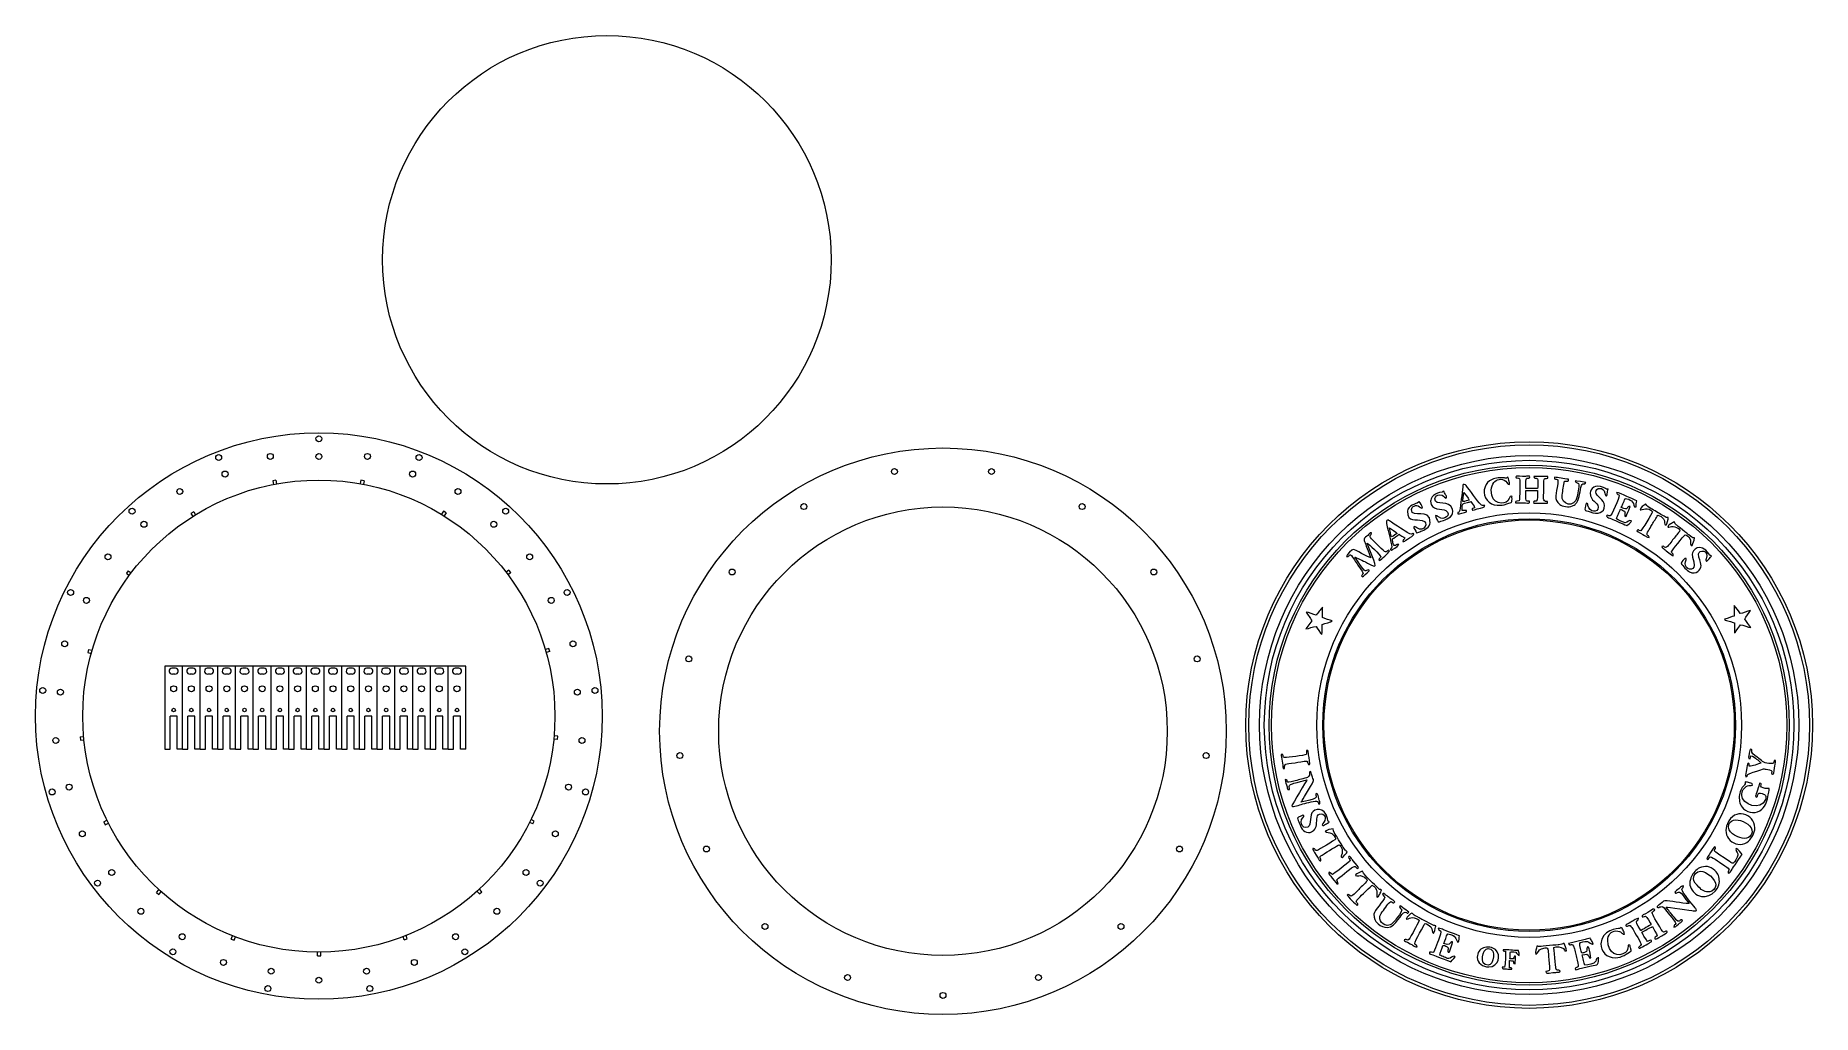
# Model space of a CAD drawing. Header units: inches. Extents: x -0.6 to 74.7, y 0.5 to 42.
import ezdxf

# ---------------------------------------------------------------- set-up
doc = ezdxf.new("R2010")
doc.units = ezdxf.units.IN
doc.header["$MEASUREMENT"] = 0
doc.layers.add('cut', color=6, linetype='Continuous', lineweight=0)
doc.layers.add('etch', color=1, linetype='Continuous', lineweight=0)

msp = doc.modelspace()

# ---------------------------------------------------------------- linework, layer by layer
at = {"layer": 'cut'}
for p, q in [((9.615, 23.143), (9.482, 23.118)), ((9.482, 23.118), (9.509, 22.971)), ((9.615, 23.143), (9.642, 22.995)), ((13.213, 23.149), (13.185, 23.002)), ((13.346, 23.124), (13.213, 23.149)), ((13.346, 23.124), (13.318, 22.977)), ((16.703, 21.83), (16.624, 21.703)), ((16.818, 21.759), (16.703, 21.83)), ((6.129, 21.813), (6.014, 21.742)), ((6.014, 21.742), (6.093, 21.614)), ((6.129, 21.813), (6.208, 21.685)), ((16.818, 21.759), (16.739, 21.631)), ((3.359, 19.313), (3.278, 19.205)), ((3.278, 19.205), (3.397, 19.115)), ((3.359, 19.313), (3.479, 19.222)), ((19.481, 19.34), (19.361, 19.249)), ((19.563, 19.232), (19.443, 19.141)), ((19.563, 19.232), (19.481, 19.34)), ((1.679, 15.981), (1.642, 15.852)), ((1.642, 15.852), (1.787, 15.81)), ((1.679, 15.981), (1.824, 15.94)), ((21.172, 16.013), (21.028, 15.972)), ((21.209, 15.884), (21.064, 15.843)), ((21.209, 15.884), (21.172, 16.013)), ((5.655, 15.27), (4.905, 15.27)), ((4.905, 15.27), (4.905, 11.754)), ((6.405, 15.27), (5.655, 15.27)), ((5.655, 11.754), (5.655, 15.27)), ((7.155, 15.27), (6.405, 15.27)), ((6.405, 11.754), (6.405, 15.27)), ((7.905, 15.27), (7.155, 15.27)), ((7.155, 11.754), (7.155, 15.27)), ((8.655, 15.27), (7.905, 15.27)), ((7.905, 11.754), (7.905, 15.27)), ((9.405, 15.27), (8.655, 15.27)), ((8.655, 11.754), (8.655, 15.27)), ((10.155, 15.27), (9.405, 15.27)), ((9.405, 11.754), (9.405, 15.27)), ((10.905, 15.27), (10.155, 15.27)), ((10.155, 11.754), (10.155, 15.27)), ((11.655, 15.27), (10.905, 15.27)), ((10.905, 11.754), (10.905, 15.27)), ((12.405, 15.27), (11.655, 15.27)), ((11.655, 11.754), (11.655, 15.27)), ((13.155, 15.27), (12.405, 15.27)), ((12.405, 11.754), (12.405, 15.27)), ((13.905, 15.27), (13.155, 15.27)), ((13.155, 11.754), (13.155, 15.27)), ((14.655, 15.27), (13.905, 15.27)), ((13.905, 11.754), (13.905, 15.27)), ((15.405, 15.27), (14.655, 15.27)), ((14.655, 11.754), (14.655, 15.27)), ((16.155, 15.27), (15.405, 15.27)), ((15.405, 11.754), (15.405, 15.27)), ((16.905, 15.27), (16.155, 15.27)), ((16.155, 11.754), (16.155, 15.27)), ((17.655, 15.27), (16.905, 15.27)), ((16.905, 11.754), (16.905, 15.27)), ((17.655, 11.754), (17.655, 15.27)), ((5.13, 11.754), (5.13, 13.154)), ((5.43, 13.154), (5.13, 13.154)), ((5.43, 11.754), (5.43, 13.154)), ((5.88, 11.754), (5.88, 13.154)), ((6.18, 13.154), (5.88, 13.154)), ((6.18, 11.754), (6.18, 13.154)), ((6.63, 11.754), (6.63, 13.154)), ((6.93, 13.154), (6.63, 13.154)), ((6.93, 11.754), (6.93, 13.154)), ((7.38, 11.754), (7.38, 13.154)), ((7.68, 13.154), (7.38, 13.154)), ((7.68, 11.754), (7.68, 13.154)), ((8.13, 11.754), (8.13, 13.154)), ((8.43, 13.154), (8.13, 13.154)), ((8.43, 11.754), (8.43, 13.154)), ((8.88, 11.754), (8.88, 13.154)), ((9.18, 13.154), (8.88, 13.154)), ((9.18, 11.754), (9.18, 13.154)), ((9.63, 11.754), (9.63, 13.154)), ((9.93, 13.154), (9.63, 13.154)), ((9.93, 11.754), (9.93, 13.154)), ((10.38, 11.754), (10.38, 13.154)), ((10.68, 13.154), (10.38, 13.154)), ((10.68, 11.754), (10.68, 13.154)), ((11.13, 11.754), (11.13, 13.154)), ((11.43, 13.154), (11.13, 13.154)), ((11.43, 11.754), (11.43, 13.154)), ((11.88, 11.754), (11.88, 13.154)), ((12.18, 13.154), (11.88, 13.154)), ((12.18, 11.754), (12.18, 13.154)), ((12.63, 11.754), (12.63, 13.154)), ((12.93, 13.154), (12.63, 13.154)), ((12.93, 11.754), (12.93, 13.154)), ((13.38, 11.754), (13.38, 13.154)), ((13.68, 13.154), (13.38, 13.154)), ((13.68, 11.754), (13.68, 13.154)), ((14.13, 11.754), (14.13, 13.154)), ((14.43, 13.154), (14.13, 13.154)), ((14.43, 11.754), (14.43, 13.154)), ((14.88, 11.754), (14.88, 13.154)), ((15.18, 13.154), (14.88, 13.154)), ((15.18, 11.754), (15.18, 13.154)), ((15.63, 11.754), (15.63, 13.154)), ((15.93, 13.154), (15.63, 13.154)), ((15.93, 11.754), (15.93, 13.154)), ((16.38, 11.754), (16.38, 13.154)), ((16.68, 13.154), (16.38, 13.154)), ((16.68, 11.754), (16.68, 13.154)), ((17.13, 11.754), (17.13, 13.154)), ((17.43, 13.154), (17.13, 13.154)), ((17.43, 11.754), (17.43, 13.154)), ((1.316, 12.268), (1.466, 12.282)), ((1.316, 12.268), (1.329, 12.134)), ((1.329, 12.134), (1.478, 12.147)), ((21.535, 12.167), (21.385, 12.181)), ((21.547, 12.301), (21.398, 12.315)), ((21.535, 12.167), (21.547, 12.301)), ((4.905, 11.754), (5.13, 11.754)), ((5.655, 11.754), (5.43, 11.754)), ((5.655, 11.754), (5.88, 11.754)), ((6.405, 11.754), (6.18, 11.754)), ((6.405, 11.754), (6.63, 11.754)), ((7.155, 11.754), (6.93, 11.754)), ((7.155, 11.754), (7.38, 11.754)), ((7.905, 11.754), (7.68, 11.754)), ((7.905, 11.754), (8.13, 11.754)), ((8.655, 11.754), (8.43, 11.754)), ((8.655, 11.754), (8.88, 11.754)), ((9.405, 11.754), (9.18, 11.754)), ((9.405, 11.754), (9.63, 11.754)), ((10.155, 11.754), (9.93, 11.754)), ((10.155, 11.754), (10.38, 11.754)), ((10.905, 11.754), (10.68, 11.754)), ((10.905, 11.754), (11.13, 11.754)), ((11.655, 11.754), (11.43, 11.754)), ((11.655, 11.754), (11.88, 11.754)), ((12.405, 11.754), (12.18, 11.754)), ((12.405, 11.754), (12.63, 11.754)), ((13.155, 11.754), (12.93, 11.754)), ((13.155, 11.754), (13.38, 11.754)), ((13.905, 11.754), (13.68, 11.754)), ((13.905, 11.754), (14.13, 11.754)), ((14.655, 11.754), (14.43, 11.754)), ((14.655, 11.754), (14.88, 11.754)), ((15.405, 11.754), (15.18, 11.754)), ((15.405, 11.754), (15.63, 11.754)), ((16.155, 11.754), (15.93, 11.754)), ((16.155, 11.754), (16.38, 11.754)), ((16.905, 11.754), (16.68, 11.754)), ((16.905, 11.754), (17.13, 11.754)), ((17.655, 11.754), (17.43, 11.754)), ((2.319, 8.674), (2.454, 8.741)), ((2.319, 8.674), (2.38, 8.553)), ((2.38, 8.553), (2.514, 8.62)), ((20.496, 8.583), (20.361, 8.65)), ((20.556, 8.704), (20.421, 8.771)), ((20.496, 8.583), (20.556, 8.704)), ((4.553, 5.686), (4.654, 5.797)), ((4.553, 5.686), (4.653, 5.595)), ((4.653, 5.595), (4.754, 5.706)), ((18.232, 5.617), (18.131, 5.728)), ((18.332, 5.708), (18.231, 5.819)), ((18.232, 5.617), (18.332, 5.708)), ((7.715, 3.706), (7.77, 3.846)), ((7.841, 3.657), (7.896, 3.797)), ((15.05, 3.669), (14.996, 3.809)), ((15.176, 3.718), (15.122, 3.858)), ((7.715, 3.706), (7.841, 3.657)), ((11.379, 3.002), (11.379, 3.152)), ((11.514, 3.002), (11.514, 3.152)), ((15.05, 3.669), (15.176, 3.718)), ((11.379, 3.002), (11.514, 3.002))]:
    msp.add_line(p, q, dxfattribs=at)
for centre, radius in [((23.63, 32.486), 9.5), ((11.43, 13.154), 12), ((11.43, 24.9), 0.126), ((7.187, 24.107), 0.126), ((9.374, 24.155), 0.125), ((11.43, 24.15), 0.126), ((13.487, 24.155), 0.125), ((15.673, 24.107), 0.126), ((37.865, 12.512), 12), ((62.693, 12.772), 12), ((7.458, 23.407), 0.126), ((15.402, 23.407), 0.126), ((35.808, 23.513), 0.125), ((39.921, 23.513), 0.125), ((11.43, 13.154), 10), ((5.539, 22.669), 0.125), ((17.322, 22.669), 0.125), ((3.517, 21.834), 0.126), ((19.343, 21.834), 0.126), ((37.865, 12.512), 9.5), ((31.973, 22.028), 0.125), ((43.756, 22.028), 0.125), ((4.023, 21.28), 0.126), ((18.838, 21.28), 0.126), ((62.693, 12.772), 8.69), ((2.499, 19.898), 0.125), ((20.361, 19.898), 0.125), ((28.934, 19.257), 0.125), ((46.795, 19.257), 0.125), ((0.916, 18.39), 0.126), ((1.587, 18.055), 0.126), ((21.273, 18.055), 0.126), ((21.944, 18.39), 0.126), ((0.666, 16.217), 0.125), ((22.194, 16.217), 0.125), ((27.1, 15.575), 0.125), ((48.629, 15.575), 0.125), ((-0.265, 14.238), 0.126), ((5.28, 14.311), 0.126), ((6.03, 14.311), 0.126), ((6.78, 14.311), 0.126), ((7.53, 14.311), 0.126), ((8.28, 14.311), 0.126), ((9.03, 14.311), 0.126), ((9.78, 14.311), 0.126), ((10.53, 14.311), 0.126), ((11.28, 14.311), 0.126), ((12.03, 14.311), 0.126), ((12.78, 14.311), 0.126), ((13.53, 14.311), 0.126), ((14.28, 14.311), 0.126), ((15.03, 14.311), 0.126), ((15.78, 14.311), 0.126), ((16.53, 14.311), 0.126), ((17.28, 14.311), 0.126), ((23.126, 14.238), 0.126), ((0.482, 14.169), 0.126), ((22.379, 14.169), 0.126), ((5.28, 13.411), 0.0725), ((6.03, 13.411), 0.0725), ((6.78, 13.411), 0.0725), ((7.53, 13.411), 0.0725), ((8.28, 13.411), 0.0725), ((9.03, 13.411), 0.0725), ((9.78, 13.411), 0.0725), ((10.53, 13.411), 0.0725), ((11.28, 13.411), 0.0725), ((12.03, 13.411), 0.0725), ((12.78, 13.411), 0.0725), ((13.53, 13.411), 0.0725), ((14.28, 13.411), 0.0725), ((15.03, 13.411), 0.0725), ((15.78, 13.411), 0.0725), ((16.53, 13.411), 0.0725), ((17.28, 13.411), 0.0725), ((0.287, 12.122), 0.125), ((22.574, 12.122), 0.125), ((26.721, 11.48), 0.125), ((49.008, 11.48), 0.125), ((0.133, 9.94), 0.126), ((0.854, 10.145), 0.126), ((22.006, 10.145), 0.126), ((22.727, 9.94), 0.126), ((1.412, 8.166), 0.125), ((21.448, 8.166), 0.125), ((27.847, 7.524), 0.125), ((47.883, 7.524), 0.125), ((2.057, 6.076), 0.126), ((2.656, 6.528), 0.126), ((20.205, 6.528), 0.126), ((20.803, 6.076), 0.126), ((3.891, 4.884), 0.125), ((18.97, 4.884), 0.125), ((5.642, 3.806), 0.126), ((17.219, 3.806), 0.126), ((30.325, 4.242), 0.125), ((45.404, 4.242), 0.125), ((5.247, 3.168), 0.126), ((17.613, 3.168), 0.126), ((7.387, 2.719), 0.125), ((9.41, 2.346), 0.126), ((13.451, 2.346), 0.126), ((15.473, 2.719), 0.125), ((9.272, 1.609), 0.126), ((11.43, 1.963), 0.125), ((13.588, 1.609), 0.126), ((33.822, 2.077), 0.125), ((41.907, 2.077), 0.125), ((37.865, 1.321), 0.125)]:
    msp.add_circle(centre, radius, dxfattribs=at)
for centre, radius, start, end in [((5.215, 15.058), 0.126, 95, 275), ((5.28, 14.311), 0.876, 85, 95), ((5.346, 15.058), 0.126, 265, 85), ((5.965, 15.058), 0.126, 95, 275), ((6.03, 14.311), 0.876, 85, 95), ((6.096, 15.058), 0.126, 265, 85), ((6.715, 15.058), 0.126, 95, 275), ((6.78, 14.311), 0.876, 85, 95), ((6.846, 15.058), 0.126, 265, 85), ((7.465, 15.058), 0.126, 95, 275), ((7.53, 14.311), 0.876, 85, 95), ((7.596, 15.058), 0.126, 265, 85), ((8.215, 15.058), 0.126, 95, 275), ((8.28, 14.311), 0.876, 85, 95), ((8.346, 15.058), 0.126, 265, 85), ((8.965, 15.058), 0.126, 95, 275), ((9.03, 14.311), 0.876, 85, 95), ((9.096, 15.058), 0.126, 265, 85), ((9.715, 15.058), 0.126, 95, 275), ((9.78, 14.311), 0.876, 85, 95), ((9.846, 15.058), 0.126, 265, 85), ((10.465, 15.058), 0.126, 95, 275), ((10.53, 14.311), 0.876, 85, 95), ((10.596, 15.058), 0.126, 265, 85), ((11.215, 15.058), 0.126, 95, 275), ((11.28, 14.311), 0.876, 85, 95), ((11.346, 15.058), 0.126, 265, 85), ((11.965, 15.058), 0.126, 95, 275), ((12.03, 14.311), 0.876, 85, 95), ((12.096, 15.058), 0.126, 265, 85), ((12.715, 15.058), 0.126, 95, 275), ((12.78, 14.311), 0.876, 85, 95), ((12.846, 15.058), 0.126, 265, 85), ((13.465, 15.058), 0.126, 95, 275), ((13.53, 14.311), 0.876, 85, 95), ((13.596, 15.058), 0.126, 265, 85), ((14.215, 15.058), 0.126, 95, 275), ((14.28, 14.311), 0.876, 85, 95), ((14.346, 15.058), 0.126, 265, 85), ((14.965, 15.058), 0.126, 95, 275), ((15.03, 14.311), 0.876, 85, 95), ((15.096, 15.058), 0.126, 265, 85), ((15.715, 15.058), 0.126, 95, 275), ((15.78, 14.311), 0.876, 85, 95), ((15.846, 15.058), 0.126, 265, 85), ((16.465, 15.058), 0.126, 95, 275), ((16.53, 14.311), 0.876, 85, 95), ((16.596, 15.058), 0.126, 265, 85), ((17.215, 15.058), 0.126, 95, 275), ((17.28, 14.311), 0.876, 85, 95), ((17.346, 15.058), 0.126, 265, 85), ((5.28, 14.311), 0.624, 85, 95), ((6.03, 14.311), 0.624, 85, 95), ((6.78, 14.311), 0.624, 85, 95), ((7.53, 14.311), 0.624, 85, 95), ((8.28, 14.311), 0.624, 85, 95), ((9.03, 14.311), 0.624, 85, 95), ((9.78, 14.311), 0.624, 85, 95), ((10.53, 14.311), 0.624, 85, 95), ((11.28, 14.311), 0.624, 85, 95), ((12.03, 14.311), 0.624, 85, 95), ((12.78, 14.311), 0.624, 85, 95), ((13.53, 14.311), 0.624, 85, 95), ((14.28, 14.311), 0.624, 85, 95), ((15.03, 14.311), 0.624, 85, 95), ((15.78, 14.311), 0.624, 85, 95), ((16.53, 14.311), 0.624, 85, 95), ((17.28, 14.311), 0.624, 85, 95)]:
    msp.add_arc(centre, radius, start, end, dxfattribs=at)
at = {"layer": 'etch'}
for radius in [11.873, 11.419, 11.217, 11.014, 10.913, 8.993, 8.741]:
    msp.add_circle((62.693, 12.772), radius, dxfattribs=at)
at = {"layer": 'etch', "lineweight": 9}
for points, knots in [([(62.535, 23.309), (62.535, 23.309), (62.4, 23.289), (62.133, 23.374), (62.126, 23.286)], [0.80769231, 0.80769231, 0.80769231, 0.80769231, 0.80769232, 0.84615385, 0.84615385, 0.84615385, 0.84615385]), ([(62.557, 23.102), (62.557, 23.102), (62.557, 23.353), (62.689, 23.15), (62.726, 23.287)], [0.69230769, 0.69230769, 0.69230769, 0.69230769, 0.6923077, 0.73076923, 0.73076923, 0.73076923, 0.73076923]), ([(62.726, 23.287), (62.726, 23.287), (62.693, 23.333), (62.727, 23.321), (62.642, 23.323)], [0.73076923, 0.73076923, 0.73076923, 0.73076923, 0.73076924, 0.76923077, 0.76923077, 0.76923077, 0.76923077]), ([(62.895, 23.304), (62.895, 23.304), (62.909, 23.138), (63.064, 23.362), (63.064, 23.051), (63.064, 23.051), (63.064, 22.91), (63.074, 22.915), (63.047, 22.798)], [0.53846154, 0.53846154, 0.53846154, 0.53846154, 0.53846155, 0.57692308, 0.57692308, 0.57692308, 0.57692309, 0.61538462, 0.61538462, 0.61538462, 0.61538462]), ([(58.901, 22.619), (58.901, 22.619), (58.796, 22.598), (58.642, 22.53), (58.587, 22.443)], [0.8, 0.8, 0.8, 0.8, 0.80000001, 0.86666667, 0.86666667, 0.86666667, 0.86666667]), ([(59.077, 22.679), (59.077, 22.679), (58.971, 22.651), (59.11, 22.66), (58.901, 22.619)], [0.73333333, 0.73333333, 0.73333333, 0.73333333, 0.73333334, 0.8, 0.8, 0.8, 0.8]), ([(59.151, 22.533), (59.151, 22.533), (59.122, 22.587), (59.103, 22.63), (59.077, 22.679)], [0.66666667, 0.66666667, 0.66666667, 0.66666667, 0.66666668, 0.73333333, 0.73333333, 0.73333333, 0.73333333]), ([(59.88, 22.857), (59.88, 22.857), (59.844, 22.596), (59.796, 22.068), (59.759, 21.88)], [0.83333333, 0.83333333, 0.83333333, 0.83333333, 0.83333334, 0.88888889, 0.88888889, 0.88888889, 0.88888889]), ([(60.024, 22.917), (60.024, 22.917), (59.994, 22.956), (60.002, 22.967), (59.939, 22.967), (59.939, 22.967), (59.875, 22.967), (59.888, 22.917), (59.88, 22.857)], [0.7222222, 0.7222222, 0.7222222, 0.7222222, 0.7222222, 0.7777778, 0.7777778, 0.7777778, 0.7777778, 0.8333333, 0.8333333, 0.8333333, 0.8333333]), ([(59.9, 22.431), (59.9, 22.431), (59.908, 22.493), (59.921, 22.581), (59.922, 22.629)], [0.2, 0.2, 0.2, 0.2, 0.2, 0.4, 0.4, 0.4, 0.4]), ([(59.922, 22.629), (59.922, 22.629), (59.966, 22.596), (60.126, 22.368), (60.158, 22.308)], [0.4, 0.4, 0.4, 0.4, 0.4, 0.6, 0.6, 0.6, 0.6]), ([(60.642, 22.117), (60.642, 22.117), (60.507, 22.25), (60.168, 22.736), (60.024, 22.917)], [0.66666667, 0.66666667, 0.66666667, 0.66666667, 0.66666668, 0.72222222, 0.72222222, 0.72222222, 0.72222222]), ([(60.794, 22.735), (60.794, 22.735), (60.748, 22.441), (60.975, 22.088), (61.341, 22.088)], [0.13333333, 0.13333333, 0.13333333, 0.13333333, 0.13333334, 0.2, 0.2, 0.2, 0.2]), ([(61.017, 23.122), (61.017, 23.122), (60.897, 23.032), (60.823, 22.92), (60.794, 22.735)], [0.06666667, 0.06666667, 0.06666667, 0.06666667, 0.06666668, 0.13333333, 0.13333333, 0.13333333, 0.13333333]), ([(61.792, 22.278), (61.792, 22.278), (61.64, 22.099), (61.087, 22.087), (61.087, 22.73), (61.087, 22.73), (61.087, 22.856), (61.138, 22.968), (61.195, 23.045)], [0.4666667, 0.4666667, 0.4666667, 0.4666667, 0.4666667, 0.5333333, 0.5333333, 0.5333333, 0.5333333, 0.6, 0.6, 0.6, 0.6]), ([(61.195, 23.045), (61.195, 23.045), (61.299, 23.185), (61.531, 23.245), (61.699, 23.105)], [0.6, 0.6, 0.6, 0.6, 0.60000001, 0.66666667, 0.66666667, 0.66666667, 0.66666667]), ([(61.682, 23.238), (61.682, 23.238), (61.634, 23.241), (61.605, 23.254), (61.526, 23.254)], [0.8666667, 0.8666667, 0.8666667, 0.8666667, 0.8666667, 1, 1, 1, 1]), ([(61.797, 23.271), (61.797, 23.271), (61.714, 23.248), (61.782, 23.233), (61.682, 23.238)], [0.8, 0.8, 0.8, 0.8, 0.80000001, 0.86666667, 0.86666667, 0.86666667, 0.86666667]), ([(61.699, 23.105), (61.699, 23.105), (61.794, 23.025), (61.743, 22.969), (61.864, 22.967)], [0.66666667, 0.66666667, 0.66666667, 0.66666667, 0.66666668, 0.73333333, 0.73333333, 0.73333333, 0.73333333]), ([(61.864, 22.967), (61.864, 22.967), (61.864, 23.036), (61.818, 23.226), (61.797, 23.271)], [0.73333333, 0.73333333, 0.73333333, 0.73333333, 0.73333334, 0.8, 0.8, 0.8, 0.8]), ([(62.126, 23.286), (62.126, 23.286), (62.123, 23.248), (62.156, 23.249), (62.189, 23.242)], [0.84615385, 0.84615385, 0.84615385, 0.84615385, 0.84615386, 0.88461538, 0.88461538, 0.88461538, 0.88461538]), ([(62.189, 23.242), (62.189, 23.242), (62.276, 23.223), (62.249, 23.266), (62.284, 23.201)], [0.88461538, 0.88461538, 0.88461538, 0.88461538, 0.88461539, 0.92307692, 0.92307692, 0.92307692, 0.92307692]), ([(62.284, 23.201), (62.284, 23.201), (62.317, 23.141), (62.291, 22.366), (62.27, 22.274)], [0.92307692, 0.92307692, 0.92307692, 0.92307692, 0.92307693, 1, 1, 1, 1]), ([(62.709, 22.257), (62.709, 22.257), (62.518, 22.257), (62.557, 22.23), (62.557, 22.713)], [0.11538462, 0.11538462, 0.11538462, 0.11538462, 0.11538463, 0.15384615, 0.15384615, 0.15384615, 0.15384615]), ([(62.642, 23.323), (62.642, 23.323), (62.596, 23.325), (62.562, 23.313), (62.535, 23.309)], [0.76923077, 0.76923077, 0.76923077, 0.76923077, 0.76923078, 0.80769231, 0.80769231, 0.80769231, 0.80769231]), ([(62.557, 22.798), (62.557, 22.798), (62.557, 22.798), (62.557, 23.102), (62.557, 23.102)], [0.65384615, 0.65384615, 0.65384615, 0.65384615, 0.65384616, 0.69230769, 0.69230769, 0.69230769, 0.69230769]), ([(63.047, 22.798), (63.047, 22.798), (63.047, 22.798), (62.557, 22.798), (62.557, 22.798)], [0.61538462, 0.61538462, 0.61538462, 0.61538462, 0.61538463, 0.65384615, 0.65384615, 0.65384615, 0.65384615]), ([(62.557, 22.713), (62.557, 22.713), (62.557, 22.713), (63.047, 22.713), (63.047, 22.713)], [0.15384615, 0.15384615, 0.15384615, 0.15384615, 0.15384616, 0.19230769, 0.19230769, 0.19230769, 0.19230769]), ([(63.486, 23.304), (63.486, 23.304), (63.486, 23.304), (62.895, 23.304), (62.895, 23.304)], [0.5, 0.5, 0.5, 0.5, 0.50000001, 0.53846154, 0.53846154, 0.53846154, 0.53846154]), ([(63.047, 22.713), (63.047, 22.713), (63.047, 22.519), (63.082, 22.29), (62.991, 22.262)], [0.19230769, 0.19230769, 0.19230769, 0.19230769, 0.1923077, 0.23076923, 0.23076923, 0.23076923, 0.23076923]), ([(63.469, 22.24), (63.469, 22.24), (63.22, 22.246), (63.318, 22.396), (63.317, 22.73)], [0.38461538, 0.38461538, 0.38461538, 0.38461538, 0.38461539, 0.42307692, 0.42307692, 0.42307692, 0.42307692]), ([(63.317, 22.73), (63.317, 22.73), (63.316, 23.291), (63.286, 23.19), (63.486, 23.237)], [0.42307692, 0.42307692, 0.42307692, 0.42307692, 0.42307693, 0.46153846, 0.46153846, 0.46153846, 0.46153846]), ([(63.486, 23.237), (63.486, 23.237), (63.486, 23.237), (63.486, 23.304), (63.486, 23.304)], [0.46153846, 0.46153846, 0.46153846, 0.46153846, 0.46153847, 0.5, 0.5, 0.5, 0.5]), ([(63.903, 22.989), (63.903, 22.989), (63.842, 22.587), (63.721, 22.322), (63.989, 22.119)], [0.125, 0.125, 0.125, 0.125, 0.12500001, 0.1875, 0.1875, 0.1875, 0.1875]), ([(64.364, 23.186), (64.364, 23.186), (64.162, 23.186), (63.914, 23.271), (63.773, 23.271)], [0.8125, 0.8125, 0.8125, 0.8125, 0.81250001, 0.875, 0.875, 0.875, 0.875]), ([(63.773, 23.271), (63.773, 23.271), (63.773, 23.271), (63.773, 23.203), (63.773, 23.203)], [0.875, 0.875, 0.875, 0.875, 0.875, 1, 1, 1, 1]), ([(63.908, 23.169), (63.908, 23.169), (63.915, 23.082), (63.92, 23.095), (63.903, 22.989)], [0.0625, 0.0625, 0.0625, 0.0625, 0.06250001, 0.125, 0.125, 0.125, 0.125]), ([(64.088, 22.515), (64.088, 22.515), (64.124, 22.723), (64.151, 22.912), (64.195, 23.102)], [0.6875, 0.6875, 0.6875, 0.6875, 0.68750001, 0.75, 0.75, 0.75, 0.75]), ([(64.195, 23.102), (64.195, 23.102), (64.35, 23.143), (64.361, 23.038), (64.364, 23.186)], [0.75, 0.75, 0.75, 0.75, 0.75000001, 0.8125, 0.8125, 0.8125, 0.8125]), ([(65.091, 23.051), (65.091, 23.051), (65.091, 23.051), (64.635, 23.119), (64.635, 23.119)], [0.4375, 0.4375, 0.4375, 0.4375, 0.43750001, 0.5, 0.5, 0.5, 0.5]), ([(64.635, 23.119), (64.635, 23.119), (64.644, 23), (64.803, 23.063), (64.803, 22.95)], [0.5, 0.5, 0.5, 0.5, 0.50000001, 0.5625, 0.5625, 0.5625, 0.5625]), ([(64.663, 22.144), (64.663, 22.144), (64.809, 22.291), (64.833, 22.612), (64.88, 22.839)], [0.3125, 0.3125, 0.3125, 0.3125, 0.31250001, 0.375, 0.375, 0.375, 0.375]), ([(64.803, 22.95), (64.803, 22.95), (64.803, 22.95), (64.729, 22.45), (64.729, 22.45)], [0.5625, 0.5625, 0.5625, 0.5625, 0.56250001, 0.625, 0.625, 0.625, 0.625]), ([(64.88, 22.839), (64.88, 22.839), (64.941, 23.127), (65.047, 22.886), (65.091, 23.051)], [0.375, 0.375, 0.375, 0.375, 0.37500001, 0.4375, 0.4375, 0.4375, 0.4375]), ([(65.84, 22.837), (65.84, 22.837), (65.493, 23.009), (65.276, 22.763), (65.276, 22.612)], [0.8461538, 0.8461538, 0.8461538, 0.8461538, 0.8461539, 1, 1, 1, 1]), ([(65.513, 22.646), (65.513, 22.646), (65.513, 22.828), (65.838, 22.892), (65.905, 22.598)], [0.46153846, 0.46153846, 0.46153846, 0.46153846, 0.46153847, 0.53846154, 0.53846154, 0.53846154, 0.53846154]), ([(65.885, 22.071), (65.885, 22.071), (65.885, 22.328), (65.513, 22.461), (65.513, 22.646)], [0.38461538, 0.38461538, 0.38461538, 0.38461538, 0.38461539, 0.46153846, 0.46153846, 0.46153846, 0.46153846]), ([(66.037, 22.781), (66.037, 22.781), (65.93, 22.772), (66.018, 22.749), (65.84, 22.837)], [0.76923077, 0.76923077, 0.76923077, 0.76923077, 0.76923078, 0.84615385, 0.84615385, 0.84615385, 0.84615385]), ([(65.905, 22.598), (65.905, 22.598), (65.93, 22.486), (65.911, 22.511), (65.952, 22.494)], [0.53846154, 0.53846154, 0.53846154, 0.53846154, 0.53846155, 0.61538462, 0.61538462, 0.61538462, 0.61538462]), ([(65.991, 22.52), (65.991, 22.52), (65.991, 22.52), (66.037, 22.781), (66.037, 22.781)], [0.69230769, 0.69230769, 0.69230769, 0.69230769, 0.6923077, 0.76923077, 0.76923077, 0.76923077, 0.76923077]), ([(66.828, 22.457), (66.828, 22.457), (66.69, 22.514), (66.49, 22.627), (66.391, 22.629)], [0.875, 0.875, 0.875, 0.875, 0.87500001, 0.91666667, 0.91666667, 0.91666667, 0.91666667]), ([(66.391, 22.629), (66.391, 22.629), (66.402, 22.502), (66.51, 22.553), (66.51, 22.494)], [0.91666667, 0.91666667, 0.91666667, 0.91666667, 0.91666668, 1, 1, 1, 1]), ([(57.737, 22.094), (57.737, 22.094), (57.656, 22.049), (57.54, 21.946), (57.54, 21.835)], [0.8571429, 0.8571429, 0.8571429, 0.8571429, 0.8571429, 1, 1, 1, 1]), ([(58.503, 21.345), (58.503, 21.345), (58.503, 22.027), (57.709, 21.479), (57.709, 21.902), (57.709, 21.902), (57.709, 22.032), (57.891, 22.136), (58.05, 22.024)], [0.4285714, 0.4285714, 0.4285714, 0.4285714, 0.4285714, 0.5, 0.5, 0.5, 0.5, 0.5714286, 0.5714286, 0.5714286, 0.5714286]), ([(58.004, 22.215), (58.004, 22.215), (57.932, 22.151), (57.883, 22.174), (57.737, 22.094)], [0.78571429, 0.78571429, 0.78571429, 0.78571429, 0.7857143, 0.85714286, 0.85714286, 0.85714286, 0.85714286]), ([(58.03, 22.24), (58.03, 22.24), (57.997, 22.216), (58.03, 22.238), (58.004, 22.215)], [0.71428571, 0.71428571, 0.71428571, 0.71428571, 0.71428572, 0.78571429, 0.78571429, 0.78571429, 0.78571429]), ([(58.182, 21.97), (58.182, 21.97), (58.175, 22.05), (58.071, 22.179), (58.03, 22.24)], [0.64285714, 0.64285714, 0.64285714, 0.64285714, 0.64285715, 0.71428571, 0.71428571, 0.71428571, 0.71428571]), ([(58.05, 22.024), (58.05, 22.024), (58.116, 21.976), (58.106, 21.954), (58.182, 21.97)], [0.57142857, 0.57142857, 0.57142857, 0.57142857, 0.57142858, 0.64285714, 0.64285714, 0.64285714, 0.64285714]), ([(58.587, 22.443), (58.587, 22.443), (58.568, 22.413), (58.52, 22.302), (58.52, 22.257)], [0.8666667, 0.8666667, 0.8666667, 0.8666667, 0.8666667, 1, 1, 1, 1]), ([(58.705, 22.358), (58.705, 22.358), (58.705, 22.464), (58.799, 22.527), (58.908, 22.527), (58.908, 22.527), (59.069, 22.527), (59.066, 22.422), (59.178, 22.392)], [0.4666667, 0.4666667, 0.4666667, 0.4666667, 0.4666667, 0.5333333, 0.5333333, 0.5333333, 0.5333333, 0.6, 0.6, 0.6, 0.6]), ([(59.445, 21.915), (59.445, 21.915), (59.326, 22.34), (58.705, 22.024), (58.705, 22.358)], [0.4, 0.4, 0.4, 0.4, 0.40000001, 0.46666667, 0.46666667, 0.46666667, 0.46666667]), ([(59.168, 21.858), (59.168, 21.858), (59.423, 21.706), (59.098, 21.39), (58.85, 21.591)], [0.06666667, 0.06666667, 0.06666667, 0.06666667, 0.06666668, 0.13333333, 0.13333333, 0.13333333, 0.13333333]), ([(59.062, 21.444), (59.062, 21.444), (59.27, 21.509), (59.524, 21.632), (59.445, 21.915)], [0.33333333, 0.33333333, 0.33333333, 0.33333333, 0.33333334, 0.4, 0.4, 0.4, 0.4]), ([(59.178, 22.392), (59.178, 22.392), (59.207, 22.452), (59.18, 22.477), (59.151, 22.533)], [0.6, 0.6, 0.6, 0.6, 0.60000001, 0.66666667, 0.66666667, 0.66666667, 0.66666667]), ([(59.759, 21.88), (59.759, 21.88), (59.742, 21.797), (59.744, 21.802), (59.668, 21.784)], [0.8888889, 0.8888889, 0.8888889, 0.8888889, 0.8888889, 1, 1, 1, 1]), ([(59.854, 21.869), (59.854, 21.869), (59.854, 21.931), (59.851, 21.989), (59.86, 22.049)], [0.22222222, 0.22222222, 0.22222222, 0.22222222, 0.22222223, 0.27777778, 0.27777778, 0.27777778, 0.27777778]), ([(60.04, 21.869), (60.04, 21.869), (59.923, 21.869), (59.968, 21.842), (59.854, 21.869)], [0.16666667, 0.16666667, 0.16666667, 0.16666667, 0.16666668, 0.22222222, 0.22222222, 0.22222222, 0.22222222]), ([(59.86, 22.049), (59.86, 22.049), (59.878, 22.176), (59.856, 22.143), (60.081, 22.2)], [0.27777778, 0.27777778, 0.27777778, 0.27777778, 0.27777779, 0.33333333, 0.33333333, 0.33333333, 0.33333333]), ([(60.158, 22.308), (60.158, 22.308), (60.083, 22.29), (59.957, 22.246), (59.888, 22.24)], [0.6, 0.6, 0.6, 0.6, 0.6, 1, 1, 1, 1]), ([(60.04, 21.801), (60.04, 21.801), (60.04, 21.801), (60.04, 21.869), (60.04, 21.869)], [0.11111111, 0.11111111, 0.11111111, 0.11111111, 0.11111112, 0.16666667, 0.16666667, 0.16666667, 0.16666667]), ([(60.081, 22.2), (60.081, 22.2), (60.143, 22.215), (60.172, 22.228), (60.226, 22.24)], [0.33333333, 0.33333333, 0.33333333, 0.33333333, 0.33333334, 0.38888889, 0.38888889, 0.38888889, 0.38888889]), ([(60.226, 22.24), (60.226, 22.24), (60.298, 22.103), (60.375, 22.084), (60.378, 21.97)], [0.38888889, 0.38888889, 0.38888889, 0.38888889, 0.3888889, 0.44444444, 0.44444444, 0.44444444, 0.44444444]), ([(60.378, 21.97), (60.378, 21.97), (60.301, 21.964), (60.275, 21.948), (60.28, 21.904)], [0.44444444, 0.44444444, 0.44444444, 0.44444444, 0.44444445, 0.5, 0.5, 0.5, 0.5]), ([(60.28, 21.904), (60.28, 21.904), (60.285, 21.858), (60.288, 21.869), (60.489, 21.927)], [0.5, 0.5, 0.5, 0.5, 0.50000001, 0.55555556, 0.55555556, 0.55555556, 0.55555556]), ([(60.489, 21.927), (60.489, 21.927), (60.697, 21.987), (60.808, 21.97), (60.817, 22.071)], [0.55555556, 0.55555556, 0.55555556, 0.55555556, 0.55555557, 0.61111111, 0.61111111, 0.61111111, 0.61111111]), ([(60.817, 22.071), (60.817, 22.071), (60.701, 22.071), (60.707, 22.053), (60.642, 22.117)], [0.61111111, 0.61111111, 0.61111111, 0.61111111, 0.61111112, 0.66666667, 0.66666667, 0.66666667, 0.66666667]), ([(61.341, 22.088), (61.341, 22.088), (61.505, 22.088), (61.592, 22.081), (61.746, 22.139)], [0.2, 0.2, 0.2, 0.2, 0.20000001, 0.26666667, 0.26666667, 0.26666667, 0.26666667]), ([(61.746, 22.139), (61.746, 22.139), (61.993, 22.232), (61.966, 22.167), (61.966, 22.426)], [0.26666667, 0.26666667, 0.26666667, 0.26666667, 0.26666668, 0.33333333, 0.33333333, 0.33333333, 0.33333333]), ([(61.949, 22.477), (61.949, 22.477), (61.827, 22.467), (61.916, 22.424), (61.792, 22.278)], [0.4, 0.4, 0.4, 0.4, 0.40000001, 0.46666667, 0.46666667, 0.46666667, 0.46666667]), ([(61.966, 22.426), (61.966, 22.426), (61.966, 22.491), (61.971, 22.432), (61.949, 22.477)], [0.33333333, 0.33333333, 0.33333333, 0.33333333, 0.33333334, 0.4, 0.4, 0.4, 0.4]), ([(62.118, 22.19), (62.118, 22.19), (62.118, 22.19), (62.619, 22.181), (62.619, 22.181)], [0.03846154, 0.03846154, 0.03846154, 0.03846154, 0.03846155, 0.07692308, 0.07692308, 0.07692308, 0.07692308]), ([(62.619, 22.181), (62.619, 22.181), (62.701, 22.169), (62.707, 22.169), (62.709, 22.257)], [0.07692308, 0.07692308, 0.07692308, 0.07692308, 0.07692309, 0.11538462, 0.11538462, 0.11538462, 0.11538462]), ([(62.991, 22.262), (62.991, 22.262), (62.906, 22.236), (62.903, 22.301), (62.878, 22.206)], [0.23076923, 0.23076923, 0.23076923, 0.23076923, 0.23076924, 0.26923077, 0.26923077, 0.26923077, 0.26923077]), ([(62.878, 22.206), (62.878, 22.206), (62.898, 22.178), (62.88, 22.173), (62.928, 22.173)], [0.26923077, 0.26923077, 0.26923077, 0.26923077, 0.26923078, 0.30769231, 0.30769231, 0.30769231, 0.30769231]), ([(62.928, 22.173), (62.928, 22.173), (62.928, 22.173), (63.469, 22.173), (63.469, 22.173)], [0.30769231, 0.30769231, 0.30769231, 0.30769231, 0.30769232, 0.34615385, 0.34615385, 0.34615385, 0.34615385]), ([(63.469, 22.173), (63.469, 22.173), (63.469, 22.173), (63.469, 22.24), (63.469, 22.24)], [0.34615385, 0.34615385, 0.34615385, 0.34615385, 0.34615386, 0.38461538, 0.38461538, 0.38461538, 0.38461538]), ([(63.989, 22.119), (63.989, 22.119), (64.103, 22.033), (64.354, 21.988), (64.532, 22.056)], [0.1875, 0.1875, 0.1875, 0.1875, 0.18750001, 0.25, 0.25, 0.25, 0.25]), ([(64.729, 22.45), (64.729, 22.45), (64.611, 21.928), (64.019, 22.12), (64.088, 22.515)], [0.625, 0.625, 0.625, 0.625, 0.62500001, 0.6875, 0.6875, 0.6875, 0.6875]), ([(64.532, 22.056), (64.532, 22.056), (64.567, 22.069), (64.635, 22.116), (64.663, 22.144)], [0.25, 0.25, 0.25, 0.25, 0.25000001, 0.3125, 0.3125, 0.3125, 0.3125]), ([(65.107, 22.173), (65.107, 22.173), (65.024, 21.816), (65.016, 21.905), (65.276, 21.801)], [0.23076923, 0.23076923, 0.23076923, 0.23076923, 0.23076924, 0.30769231, 0.30769231, 0.30769231, 0.30769231]), ([(65.181, 22.077), (65.181, 22.077), (65.167, 22.157), (65.194, 22.166), (65.107, 22.173)], [0.15384615, 0.15384615, 0.15384615, 0.15384615, 0.15384616, 0.23076923, 0.23076923, 0.23076923, 0.23076923]), ([(65.614, 22.004), (65.614, 22.004), (65.614, 21.762), (65.234, 21.77), (65.181, 22.077)], [0.07692308, 0.07692308, 0.07692308, 0.07692308, 0.07692309, 0.15384615, 0.15384615, 0.15384615, 0.15384615]), ([(65.276, 21.801), (65.276, 21.801), (65.601, 21.672), (65.885, 21.771), (65.885, 22.071)], [0.30769231, 0.30769231, 0.30769231, 0.30769231, 0.30769232, 0.38461538, 0.38461538, 0.38461538, 0.38461538]), ([(65.952, 22.494), (65.952, 22.494), (65.953, 22.493), (65.956, 22.443), (65.991, 22.52)], [0.61538462, 0.61538462, 0.61538462, 0.61538462, 0.61538463, 0.69230769, 0.69230769, 0.69230769, 0.69230769]), ([(66.51, 22.494), (66.51, 22.416), (66.175, 21.632), (66.121, 21.632), (66.121, 21.632), (66.05, 21.632), (66.016, 21.683), (65.982, 21.649)], [0, 0, 0, 0, 0.04166667, 0.04166667, 0.04166667, 0.04166668, 0.08333333, 0.08333333, 0.08333333, 0.08333333]), ([(66.475, 21.717), (66.475, 21.717), (66.499, 21.772), (66.548, 21.868), (66.56, 21.919)], [0.33333333, 0.33333333, 0.33333333, 0.33333333, 0.33333334, 0.375, 0.375, 0.375, 0.375]), ([(66.56, 21.919), (66.56, 21.919), (66.812, 21.786), (66.746, 21.854), (66.746, 21.666)], [0.375, 0.375, 0.375, 0.375, 0.37500001, 0.41666667, 0.41666667, 0.41666667, 0.41666667]), ([(66.594, 21.987), (66.594, 21.987), (66.594, 21.987), (66.738, 22.316), (66.738, 22.316)], [0.58333333, 0.58333333, 0.58333333, 0.58333333, 0.58333334, 0.625, 0.625, 0.625, 0.625]), ([(66.966, 22.038), (66.966, 22.038), (66.791, 22.074), (66.941, 21.82), (66.594, 21.987)], [0.54166667, 0.54166667, 0.54166667, 0.54166667, 0.54166668, 0.58333333, 0.58333333, 0.58333333, 0.58333333]), ([(66.738, 22.316), (66.738, 22.316), (66.765, 22.376), (66.745, 22.309), (66.763, 22.375)], [0.625, 0.625, 0.625, 0.625, 0.62500001, 0.66666667, 0.66666667, 0.66666667, 0.66666667]), ([(66.763, 22.375), (66.763, 22.375), (66.849, 22.373), (66.978, 22.311), (67.029, 22.27)], [0.66666667, 0.66666667, 0.66666667, 0.66666667, 0.66666668, 0.70833333, 0.70833333, 0.70833333, 0.70833333]), ([(67.253, 22.274), (67.253, 22.274), (67.253, 22.274), (66.828, 22.457), (66.828, 22.457)], [0.83333333, 0.83333333, 0.83333333, 0.83333333, 0.83333334, 0.875, 0.875, 0.875, 0.875]), ([(66.834, 21.696), (66.834, 21.696), (66.879, 21.814), (66.959, 21.959), (66.966, 22.038)], [0.5, 0.5, 0.5, 0.5, 0.50000001, 0.54166667, 0.54166667, 0.54166667, 0.54166667]), ([(67.029, 22.27), (67.029, 22.27), (67.096, 22.215), (67.129, 22.115), (67.151, 22.021)], [0.70833333, 0.70833333, 0.70833333, 0.70833333, 0.70833334, 0.75, 0.75, 0.75, 0.75]), ([(67.151, 22.021), (67.151, 22.021), (67.151, 22.021), (67.219, 22.021), (67.219, 22.021)], [0.75, 0.75, 0.75, 0.75, 0.75000001, 0.79166667, 0.79166667, 0.79166667, 0.79166667]), ([(67.219, 22.021), (67.219, 22.021), (67.219, 22.104), (67.237, 22.205), (67.253, 22.274)], [0.79166667, 0.79166667, 0.79166667, 0.79166667, 0.79166668, 0.83333333, 0.83333333, 0.83333333, 0.83333333]), ([(67.624, 22.139), (67.624, 22.139), (67.554, 22.092), (67.396, 21.977), (67.388, 21.886)], [0.8823529, 0.8823529, 0.8823529, 0.8823529, 0.882353, 1, 1, 1, 1]), ([(67.845, 21.954), (67.845, 21.954), (67.724, 22.026), (67.704, 22.019), (67.624, 22.139)], [0.82352941, 0.82352941, 0.82352941, 0.82352941, 0.82352942, 0.88235294, 0.88235294, 0.88235294, 0.88235294]), ([(68.088, 21.808), (68.088, 21.808), (68.001, 21.861), (67.928, 21.904), (67.845, 21.954)], [0.76470588, 0.76470588, 0.76470588, 0.76470588, 0.76470589, 0.82352941, 0.82352941, 0.82352941, 0.82352941]), ([(56.697, 21.458), (56.697, 21.458), (56.679, 21.456), (56.645, 21.439), (56.645, 21.413)], [0.875, 0.875, 0.875, 0.875, 0.875, 1, 1, 1, 1]), ([(56.753, 21.439), (56.753, 21.439), (56.701, 21.47), (56.756, 21.466), (56.697, 21.458)], [0.8125, 0.8125, 0.8125, 0.8125, 0.81250001, 0.875, 0.875, 0.875, 0.875]), ([(57.469, 20.97), (57.469, 20.97), (57.469, 20.97), (56.753, 21.439), (56.753, 21.439)], [0.75, 0.75, 0.75, 0.75, 0.75000001, 0.8125, 0.8125, 0.8125, 0.8125]), ([(56.864, 20.754), (56.864, 20.754), (56.839, 20.806), (56.782, 21.05), (56.78, 21.125)], [0.5, 0.5, 0.5, 0.5, 0.5, 1, 1, 1, 1]), ([(57.81, 21.176), (57.81, 21.176), (57.78, 21.103), (57.905, 21.008), (57.928, 20.923)], [0.21428571, 0.21428571, 0.21428571, 0.21428571, 0.21428572, 0.28571429, 0.28571429, 0.28571429, 0.28571429]), ([(57.929, 21.126), (57.929, 21.126), (57.875, 21.161), (57.868, 21.2), (57.81, 21.176)], [0.14285714, 0.14285714, 0.14285714, 0.14285714, 0.14285715, 0.21428571, 0.21428571, 0.21428571, 0.21428571]), ([(58.165, 21.446), (58.165, 21.446), (58.491, 21.367), (58.239, 20.923), (57.929, 21.126)], [0.07142857, 0.07142857, 0.07142857, 0.07142857, 0.07142858, 0.14285714, 0.14285714, 0.14285714, 0.14285714]), ([(58.107, 20.981), (58.107, 20.981), (58.247, 21.039), (58.503, 21.16), (58.503, 21.345)], [0.35714286, 0.35714286, 0.35714286, 0.35714286, 0.35714287, 0.42857143, 0.42857143, 0.42857143, 0.42857143]), ([(58.85, 21.591), (58.85, 21.591), (58.805, 21.628), (58.797, 21.647), (58.722, 21.649)], [0.13333333, 0.13333333, 0.13333333, 0.13333333, 0.13333334, 0.2, 0.2, 0.2, 0.2]), ([(58.722, 21.649), (58.722, 21.649), (58.728, 21.576), (58.808, 21.44), (58.841, 21.379)], [0.2, 0.2, 0.2, 0.2, 0.20000001, 0.26666667, 0.26666667, 0.26666667, 0.26666667]), ([(58.841, 21.379), (58.841, 21.379), (58.911, 21.385), (59.001, 21.425), (59.062, 21.444)], [0.26666667, 0.26666667, 0.26666667, 0.26666667, 0.26666668, 0.33333333, 0.33333333, 0.33333333, 0.33333333]), ([(59.668, 21.717), (59.668, 21.717), (59.739, 21.718), (59.944, 21.779), (60.04, 21.801)], [0.05555556, 0.05555556, 0.05555556, 0.05555556, 0.05555557, 0.11111111, 0.11111111, 0.11111111, 0.11111111]), ([(65.982, 21.649), (65.982, 21.649), (65.915, 21.582), (66.133, 21.542), (66.312, 21.452)], [0.08333333, 0.08333333, 0.08333333, 0.08333333, 0.08333334, 0.125, 0.125, 0.125, 0.125]), ([(66.312, 21.452), (66.312, 21.452), (66.362, 21.427), (66.815, 21.227), (66.83, 21.227)], [0.125, 0.125, 0.125, 0.125, 0.12500001, 0.16666667, 0.16666667, 0.16666667, 0.16666667]), ([(66.391, 21.514), (66.391, 21.514), (66.404, 21.569), (66.452, 21.665), (66.475, 21.717)], [0.29166667, 0.29166667, 0.29166667, 0.29166667, 0.29166668, 0.33333333, 0.33333333, 0.33333333, 0.33333333]), ([(66.763, 21.345), (66.763, 21.345), (66.698, 21.345), (66.453, 21.482), (66.391, 21.514)], [0.25, 0.25, 0.25, 0.25, 0.25000001, 0.29166667, 0.29166667, 0.29166667, 0.29166667]), ([(66.746, 21.666), (66.746, 21.666), (66.746, 21.601), (66.741, 21.66), (66.763, 21.615)], [0.41666667, 0.41666667, 0.41666667, 0.41666667, 0.41666668, 0.45833333, 0.45833333, 0.45833333, 0.45833333]), ([(66.763, 21.615), (66.763, 21.615), (66.825, 21.632), (66.809, 21.63), (66.834, 21.696)], [0.45833333, 0.45833333, 0.45833333, 0.45833333, 0.45833334, 0.5, 0.5, 0.5, 0.5]), ([(67.033, 21.43), (67.033, 21.43), (66.931, 21.479), (66.873, 21.345), (66.763, 21.345)], [0.20833333, 0.20833333, 0.20833333, 0.20833333, 0.20833334, 0.25, 0.25, 0.25, 0.25]), ([(66.83, 21.227), (66.83, 21.227), (66.876, 21.227), (67.019, 21.377), (67.033, 21.43)], [0.16666667, 0.16666667, 0.16666667, 0.16666667, 0.16666668, 0.20833333, 0.20833333, 0.20833333, 0.20833333]), ([(67.422, 21.007), (67.422, 21.007), (67.308, 21.007), (67.322, 21.107), (67.253, 21.007)], [0.11764706, 0.11764706, 0.11764706, 0.11764706, 0.11764707, 0.17647059, 0.17647059, 0.17647059, 0.17647059]), ([(67.912, 21.801), (67.912, 21.801), (67.899, 21.754), (67.452, 21.007), (67.422, 21.007)], [0.05882353, 0.05882353, 0.05882353, 0.05882353, 0.05882354, 0.11764706, 0.11764706, 0.11764706, 0.11764706]), ([(67.675, 20.855), (67.675, 20.855), (67.695, 20.941), (67.848, 21.18), (67.902, 21.27)], [0.35294118, 0.35294118, 0.35294118, 0.35294118, 0.35294119, 0.41176471, 0.41176471, 0.41176471, 0.41176471]), ([(67.902, 21.27), (67.902, 21.27), (67.987, 21.411), (68.061, 21.536), (68.148, 21.666)], [0.41176471, 0.41176471, 0.41176471, 0.41176471, 0.41176472, 0.47058824, 0.47058824, 0.47058824, 0.47058824]), ([(68.331, 21.663), (68.331, 21.663), (68.245, 21.714), (68.176, 21.756), (68.088, 21.808)], [0.70588235, 0.70588235, 0.70588235, 0.70588235, 0.70588236, 0.76470588, 0.76470588, 0.76470588, 0.76470588]), ([(68.148, 21.666), (68.148, 21.666), (68.234, 21.646), (68.33, 21.571), (68.38, 21.51)], [0.47058824, 0.47058824, 0.47058824, 0.47058824, 0.47058825, 0.52941176, 0.52941176, 0.52941176, 0.52941176]), ([(68.587, 21.565), (68.587, 21.565), (68.455, 21.593), (68.578, 21.514), (68.331, 21.663)], [0.64705882, 0.64705882, 0.64705882, 0.64705882, 0.64705883, 0.70588235, 0.70588235, 0.70588235, 0.70588235]), ([(68.38, 21.51), (68.38, 21.51), (68.478, 21.39), (68.379, 21.277), (68.503, 21.244)], [0.52941176, 0.52941176, 0.52941176, 0.52941176, 0.52941177, 0.58823529, 0.58823529, 0.58823529, 0.58823529]), ([(68.503, 21.244), (68.503, 21.244), (68.519, 21.277), (68.583, 21.518), (68.587, 21.565)], [0.58823529, 0.58823529, 0.58823529, 0.58823529, 0.5882353, 0.64705882, 0.64705882, 0.64705882, 0.64705882]), ([(68.689, 21.294), (68.689, 21.294), (68.586, 21.222), (68.576, 21.232), (68.57, 21.159)], [0.8947368, 0.8947368, 0.8947368, 0.8947368, 0.8947369, 1, 1, 1, 1]), ([(68.841, 21.379), (68.841, 21.379), (68.78, 21.365), (68.734, 21.326), (68.689, 21.294)], [0.84210526, 0.84210526, 0.84210526, 0.84210526, 0.84210527, 0.89473684, 0.89473684, 0.89473684, 0.89473684]), ([(68.922, 21.258), (68.922, 21.258), (68.869, 21.302), (68.872, 21.32), (68.841, 21.379)], [0.78947368, 0.78947368, 0.78947368, 0.78947368, 0.78947369, 0.84210526, 0.84210526, 0.84210526, 0.84210526]), ([(69.458, 20.831), (69.458, 20.831), (69.458, 20.831), (68.922, 21.258), (68.922, 21.258)], [0.73684211, 0.73684211, 0.73684211, 0.73684211, 0.73684212, 0.78947368, 0.78947368, 0.78947368, 0.78947368]), ([(55.855, 20.8), (55.855, 20.8), (55.824, 20.773), (55.699, 20.689), (55.699, 20.653)], [0.92592593, 0.92592593, 0.92592593, 0.92592593, 0.92592594, 1, 1, 1, 1]), ([(55.761, 20.445), (55.761, 20.445), (55.761, 20.445), (55.986, 19.859), (55.986, 19.859)], [0.03703704, 0.03703704, 0.03703704, 0.03703704, 0.03703705, 0.07407407, 0.07407407, 0.07407407, 0.07407407]), ([(55.918, 20.247), (55.918, 20.247), (55.891, 20.316), (55.851, 20.41), (55.834, 20.484)], [0.55555556, 0.55555556, 0.55555556, 0.55555556, 0.55555557, 0.59259259, 0.59259259, 0.59259259, 0.59259259]), ([(55.834, 20.484), (55.834, 20.484), (55.881, 20.452), (56.408, 19.967), (56.408, 19.909), (56.408, 19.909), (56.408, 19.846), (56.346, 19.859), (56.324, 19.774)], [0.59259259, 0.59259259, 0.59259259, 0.59259259, 0.5925926, 0.62962963, 0.62962963, 0.62962963, 0.62962964, 0.66666667, 0.66666667, 0.66666667, 0.66666667]), ([(56.02, 20.923), (56.02, 20.923), (55.898, 20.92), (55.954, 20.887), (55.855, 20.8)], [0.88888889, 0.88888889, 0.88888889, 0.88888889, 0.8888889, 0.92592593, 0.92592593, 0.92592593, 0.92592593]), ([(56.429, 20.251), (56.429, 20.251), (56.365, 20.31), (55.952, 20.706), (55.952, 20.754), (55.952, 20.754), (55.952, 20.867), (56.016, 20.781), (56.02, 20.923)], [0.81481481, 0.81481481, 0.81481481, 0.81481481, 0.81481482, 0.85185185, 0.85185185, 0.85185185, 0.85185186, 0.88888889, 0.88888889, 0.88888889, 0.88888889]), ([(56.876, 20.329), (56.876, 20.329), (56.875, 20.257), (56.746, 20.18), (56.858, 20.185)], [0.0625, 0.0625, 0.0625, 0.0625, 0.06250001, 0.125, 0.125, 0.125, 0.125]), ([(56.858, 20.185), (56.858, 20.185), (56.862, 20.185), (57.124, 20.333), (57.168, 20.416)], [0.125, 0.125, 0.125, 0.125, 0.12500001, 0.1875, 0.1875, 0.1875, 0.1875]), ([(57.101, 20.889), (57.101, 20.889), (57.024, 20.869), (56.968, 20.778), (56.864, 20.754)], [0.25, 0.25, 0.25, 0.25, 0.25, 0.5, 0.5, 0.5, 0.5]), ([(56.898, 20.669), (56.898, 20.669), (56.956, 20.685), (57.113, 20.807), (57.185, 20.855)], [0.3125, 0.3125, 0.3125, 0.3125, 0.31250001, 0.375, 0.375, 0.375, 0.375]), ([(56.925, 20.494), (56.925, 20.494), (56.907, 20.557), (56.898, 20.593), (56.898, 20.669)], [0.25, 0.25, 0.25, 0.25, 0.25000001, 0.3125, 0.3125, 0.3125, 0.3125]), ([(57.168, 20.416), (57.168, 20.416), (57.041, 20.487), (56.996, 20.243), (56.925, 20.494)], [0.1875, 0.1875, 0.1875, 0.1875, 0.18750001, 0.25, 0.25, 0.25, 0.25]), ([(57.185, 20.855), (57.185, 20.855), (57.185, 20.855), (57.422, 20.703), (57.422, 20.703)], [0.375, 0.375, 0.375, 0.375, 0.37500001, 0.4375, 0.4375, 0.4375, 0.4375]), ([(57.422, 20.703), (57.422, 20.703), (57.411, 20.572), (57.349, 20.691), (57.337, 20.551)], [0.4375, 0.4375, 0.4375, 0.4375, 0.43750001, 0.5, 0.5, 0.5, 0.5]), ([(57.337, 20.551), (57.337, 20.551), (57.416, 20.535), (57.43, 20.574), (57.54, 20.652)], [0.5, 0.5, 0.5, 0.5, 0.50000001, 0.5625, 0.5625, 0.5625, 0.5625]), ([(57.699, 20.866), (57.699, 20.866), (57.637, 20.852), (57.525, 20.936), (57.469, 20.97)], [0.6875, 0.6875, 0.6875, 0.6875, 0.68750001, 0.75, 0.75, 0.75, 0.75]), ([(57.54, 20.652), (57.54, 20.652), (57.64, 20.724), (57.834, 20.814), (57.803, 20.881)], [0.5625, 0.5625, 0.5625, 0.5625, 0.56250001, 0.625, 0.625, 0.625, 0.625]), ([(57.803, 20.881), (57.803, 20.881), (57.783, 20.925), (57.755, 20.878), (57.699, 20.866)], [0.625, 0.625, 0.625, 0.625, 0.62500001, 0.6875, 0.6875, 0.6875, 0.6875]), ([(57.928, 20.923), (57.928, 20.923), (58.005, 20.924), (58.039, 20.952), (58.107, 20.981)], [0.28571429, 0.28571429, 0.28571429, 0.28571429, 0.2857143, 0.35714286, 0.35714286, 0.35714286, 0.35714286]), ([(67.253, 21.007), (67.253, 21.007), (67.291, 20.956), (67.508, 20.848), (67.584, 20.798)], [0.17647059, 0.17647059, 0.17647059, 0.17647059, 0.1764706, 0.23529412, 0.23529412, 0.23529412, 0.23529412]), ([(67.584, 20.798), (67.584, 20.798), (67.794, 20.659), (67.819, 20.716), (67.745, 20.787)], [0.23529412, 0.23529412, 0.23529412, 0.23529412, 0.23529413, 0.29411765, 0.29411765, 0.29411765, 0.29411765]), ([(67.745, 20.787), (67.745, 20.787), (67.712, 20.819), (67.71, 20.804), (67.675, 20.855)], [0.29411765, 0.29411765, 0.29411765, 0.29411765, 0.29411766, 0.35294118, 0.35294118, 0.35294118, 0.35294118]), ([(68.469, 20.298), (68.469, 20.298), (68.399, 20.298), (68.412, 20.377), (68.317, 20.332)], [0.21052632, 0.21052632, 0.21052632, 0.21052632, 0.21052633, 0.26315789, 0.26315789, 0.26315789, 0.26315789]), ([(68.317, 20.332), (68.317, 20.332), (68.335, 20.263), (68.361, 20.266), (68.413, 20.225)], [0.26315789, 0.26315789, 0.26315789, 0.26315789, 0.2631579, 0.31578947, 0.31578947, 0.31578947, 0.31578947]), ([(68.795, 20.647), (68.795, 20.647), (68.747, 20.588), (68.551, 20.298), (68.469, 20.298)], [0.15789474, 0.15789474, 0.15789474, 0.15789474, 0.15789475, 0.21052632, 0.21052632, 0.21052632, 0.21052632]), ([(68.722, 20.112), (68.722, 20.112), (68.722, 20.149), (69.23, 20.793), (69.297, 20.838)], [0.42105263, 0.42105263, 0.42105263, 0.42105263, 0.42105264, 0.47368421, 0.47368421, 0.47368421, 0.47368421]), ([(68.946, 20.834), (68.946, 20.834), (68.892, 20.768), (68.85, 20.714), (68.795, 20.647)], [0.10526316, 0.10526316, 0.10526316, 0.10526316, 0.10526317, 0.15789474, 0.15789474, 0.15789474, 0.15789474]), ([(69.077, 21.024), (69.077, 21.024), (69.061, 20.963), (68.987, 20.885), (68.946, 20.834)], [0.05263158, 0.05263158, 0.05263158, 0.05263158, 0.05263159, 0.10526316, 0.10526316, 0.10526316, 0.10526316]), ([(69.297, 20.838), (69.297, 20.838), (69.376, 20.82), (69.449, 20.742), (69.493, 20.68)], [0.47368421, 0.47368421, 0.47368421, 0.47368421, 0.47368422, 0.52631579, 0.52631579, 0.52631579, 0.52631579]), ([(69.702, 20.703), (69.702, 20.703), (69.582, 20.703), (69.578, 20.737), (69.458, 20.831)], [0.68421053, 0.68421053, 0.68421053, 0.68421053, 0.68421054, 0.73684211, 0.73684211, 0.73684211, 0.73684211]), ([(69.493, 20.68), (69.493, 20.68), (69.573, 20.567), (69.502, 20.483), (69.55, 20.382)], [0.52631579, 0.52631579, 0.52631579, 0.52631579, 0.5263158, 0.57894737, 0.57894737, 0.57894737, 0.57894737]), ([(69.55, 20.382), (69.55, 20.382), (69.55, 20.382), (69.601, 20.382), (69.601, 20.382)], [0.57894737, 0.57894737, 0.57894737, 0.57894737, 0.57894738, 0.63157895, 0.63157895, 0.63157895, 0.63157895]), ([(69.601, 20.382), (69.601, 20.382), (69.611, 20.502), (69.702, 20.552), (69.702, 20.703)], [0.63157895, 0.63157895, 0.63157895, 0.63157895, 0.63157896, 0.68421053, 0.68421053, 0.68421053, 0.68421053]), ([(70.31, 20.027), (70.31, 20.027), (69.928, 20.568), (69.601, 20.156), (69.601, 20.011)], [0.8461538, 0.8461538, 0.8461538, 0.8461538, 0.8461539, 1, 1, 1, 1]), ([(55.243, 20.213), (55.243, 20.213), (55.209, 20.213), (54.963, 19.997), (54.955, 19.909)], [0.11111111, 0.11111111, 0.11111111, 0.11111111, 0.11111112, 0.14814815, 0.14814815, 0.14814815, 0.14814815]), ([(54.955, 19.909), (54.955, 19.909), (55.149, 19.914), (55.048, 20.142), (55.293, 19.774)], [0.14814815, 0.14814815, 0.14814815, 0.14814815, 0.14814816, 0.18518519, 0.18518519, 0.18518519, 0.18518519]), ([(55.986, 19.859), (55.986, 19.859), (55.845, 19.892), (55.317, 20.213), (55.243, 20.213)], [0.07407407, 0.07407407, 0.07407407, 0.07407407, 0.07407408, 0.11111111, 0.11111111, 0.11111111, 0.11111111]), ([(55.293, 19.774), (55.293, 19.774), (55.343, 19.699), (55.39, 19.629), (55.442, 19.551)], [0.18518519, 0.18518519, 0.18518519, 0.18518519, 0.1851852, 0.22222222, 0.22222222, 0.22222222, 0.22222222]), ([(55.418, 19.73), (55.418, 19.73), (55.373, 19.796), (55.347, 19.822), (55.31, 19.892)], [0.40740741, 0.40740741, 0.40740741, 0.40740741, 0.40740742, 0.44444444, 0.44444444, 0.44444444, 0.44444444]), ([(55.31, 19.892), (55.31, 19.892), (55.31, 19.892), (55.749, 19.69), (55.749, 19.69)], [0.44444444, 0.44444444, 0.44444444, 0.44444444, 0.44444445, 0.48148148, 0.48148148, 0.48148148, 0.48148148]), ([(55.901, 19.352), (55.901, 19.352), (55.707, 19.336), (55.849, 19.109), (55.418, 19.73)], [0.37037037, 0.37037037, 0.37037037, 0.37037037, 0.37037038, 0.40740741, 0.40740741, 0.40740741, 0.40740741]), ([(55.749, 19.69), (55.749, 19.69), (55.784, 19.673), (55.814, 19.654), (55.848, 19.637)], [0.48148148, 0.48148148, 0.48148148, 0.48148148, 0.48148149, 0.51851852, 0.51851852, 0.51851852, 0.51851852]), ([(55.848, 19.637), (55.848, 19.637), (56.269, 19.416), (56.256, 19.392), (55.918, 20.247)], [0.51851852, 0.51851852, 0.51851852, 0.51851852, 0.51851853, 0.55555556, 0.55555556, 0.55555556, 0.55555556]), ([(56.324, 19.774), (56.324, 19.774), (56.324, 19.774), (56.361, 19.744), (56.361, 19.744)], [0.66666667, 0.66666667, 0.66666667, 0.66666667, 0.66666668, 0.7037037, 0.7037037, 0.7037037, 0.7037037]), ([(56.361, 19.744), (56.361, 19.744), (56.438, 19.795), (56.728, 20.069), (56.78, 20.146)], [0.7037037, 0.7037037, 0.7037037, 0.7037037, 0.70370371, 0.74074074, 0.74074074, 0.74074074, 0.74074074]), ([(56.743, 20.176), (56.743, 20.176), (56.607, 20.145), (56.695, 20.005), (56.429, 20.251)], [0.77777778, 0.77777778, 0.77777778, 0.77777778, 0.77777779, 0.81481481, 0.81481481, 0.81481481, 0.81481481]), ([(56.78, 20.146), (56.78, 20.146), (56.78, 20.146), (56.743, 20.176), (56.743, 20.176)], [0.74074074, 0.74074074, 0.74074074, 0.74074074, 0.74074075, 0.77777778, 0.77777778, 0.77777778, 0.77777778]), ([(68.413, 20.225), (68.413, 20.225), (68.499, 20.157), (68.732, 19.959), (68.79, 19.943)], [0.31578947, 0.31578947, 0.31578947, 0.31578947, 0.31578948, 0.36842105, 0.36842105, 0.36842105, 0.36842105]), ([(68.79, 19.943), (68.79, 19.943), (68.822, 20.082), (68.722, 20.019), (68.722, 20.112)], [0.36842105, 0.36842105, 0.36842105, 0.36842105, 0.36842106, 0.42105263, 0.42105263, 0.42105263, 0.42105263]), ([(69.281, 19.828), (69.281, 19.828), (69.274, 19.824), (69.146, 19.689), (69.128, 19.622)], [0.23076923, 0.23076923, 0.23076923, 0.23076923, 0.23076924, 0.30769231, 0.30769231, 0.30769231, 0.30769231]), ([(69.128, 19.622), (69.128, 19.622), (69.199, 19.515), (69.373, 19.323), (69.482, 19.267)], [0.30769231, 0.30769231, 0.30769231, 0.30769231, 0.30769232, 0.38461538, 0.38461538, 0.38461538, 0.38461538]), ([(69.297, 19.622), (69.297, 19.622), (69.297, 19.67), (69.409, 19.909), (69.281, 19.828)], [0.15384615, 0.15384615, 0.15384615, 0.15384615, 0.15384616, 0.23076923, 0.23076923, 0.23076923, 0.23076923]), ([(69.685, 19.538), (69.685, 19.538), (69.685, 19.282), (69.297, 19.342), (69.297, 19.622)], [0.07692308, 0.07692308, 0.07692308, 0.07692308, 0.07692309, 0.15384615, 0.15384615, 0.15384615, 0.15384615]), ([(69.972, 19.521), (69.972, 19.521), (69.972, 19.722), (69.871, 19.822), (69.871, 20.028), (69.871, 20.028), (69.871, 20.212), (70.334, 20.215), (70.197, 19.818)], [0.4615385, 0.4615385, 0.4615385, 0.4615385, 0.4615385, 0.5384615, 0.5384615, 0.5384615, 0.5384615, 0.6153846, 0.6153846, 0.6153846, 0.6153846]), ([(70.197, 19.818), (70.197, 19.818), (70.171, 19.743), (70.173, 19.761), (70.209, 19.707)], [0.61538462, 0.61538462, 0.61538462, 0.61538462, 0.61538463, 0.69230769, 0.69230769, 0.69230769, 0.69230769]), ([(70.209, 19.707), (70.209, 19.707), (70.209, 19.707), (70.412, 19.926), (70.412, 19.926)], [0.69230769, 0.69230769, 0.69230769, 0.69230769, 0.6923077, 0.76923077, 0.76923077, 0.76923077, 0.76923077]), ([(70.412, 19.926), (70.412, 19.926), (70.36, 19.997), (70.388, 19.915), (70.31, 20.027)], [0.76923077, 0.76923077, 0.76923077, 0.76923077, 0.76923078, 0.84615385, 0.84615385, 0.84615385, 0.84615385]), ([(55.442, 19.551), (55.442, 19.551), (55.777, 19.048), (55.646, 19.264), (55.597, 19.082)], [0.22222222, 0.22222222, 0.22222222, 0.22222222, 0.22222223, 0.25925926, 0.25925926, 0.25925926, 0.25925926]), ([(55.597, 19.082), (55.597, 19.082), (55.597, 19.082), (55.634, 19.051), (55.634, 19.051)], [0.25925926, 0.25925926, 0.25925926, 0.25925926, 0.25925927, 0.2962963, 0.2962963, 0.2962963, 0.2962963]), ([(55.634, 19.051), (55.634, 19.051), (55.634, 19.051), (55.874, 19.262), (55.874, 19.262)], [0.2962963, 0.2962963, 0.2962963, 0.2962963, 0.29629631, 0.33333333, 0.33333333, 0.33333333, 0.33333333]), ([(55.874, 19.262), (55.874, 19.262), (55.927, 19.313), (55.914, 19.292), (55.901, 19.352)], [0.33333333, 0.33333333, 0.33333333, 0.33333333, 0.33333334, 0.37037037, 0.37037037, 0.37037037, 0.37037037]), ([(69.482, 19.267), (69.482, 19.267), (69.779, 19.113), (69.972, 19.368), (69.972, 19.521)], [0.38461538, 0.38461538, 0.38461538, 0.38461538, 0.38461539, 0.46153846, 0.46153846, 0.46153846, 0.46153846]), ([(53.249, 17.562), (53.249, 17.562), (53.29, 17.5), (53.328, 17.443), (53.371, 17.379)], [0.07692308, 0.07692308, 0.07692308, 0.07692308, 0.07692309, 0.15384615, 0.15384615, 0.15384615, 0.15384615]), ([(53.371, 17.379), (53.371, 17.379), (53.406, 17.327), (53.47, 17.248), (53.486, 17.19)], [0.15384615, 0.15384615, 0.15384615, 0.15384615, 0.15384616, 0.23076923, 0.23076923, 0.23076923, 0.23076923]), ([(53.804, 17.598), (53.804, 17.598), (53.759, 17.538), (53.712, 17.487), (53.672, 17.426)], [0.8461538, 0.8461538, 0.8461538, 0.8461538, 0.8461539, 1, 1, 1, 1]), ([(53.942, 17.764), (53.942, 17.764), (53.896, 17.733), (53.842, 17.648), (53.804, 17.598)], [0.76923077, 0.76923077, 0.76923077, 0.76923077, 0.76923078, 0.84615385, 0.84615385, 0.84615385, 0.84615385]), ([(53.942, 17.325), (53.942, 17.325), (53.942, 17.325), (53.942, 17.764), (53.942, 17.764)], [0.69230769, 0.69230769, 0.69230769, 0.69230769, 0.6923077, 0.76923077, 0.76923077, 0.76923077, 0.76923077]), ([(54.347, 17.19), (54.347, 17.19), (54.26, 17.197), (54.049, 17.3), (53.942, 17.325)], [0.61538462, 0.61538462, 0.61538462, 0.61538462, 0.61538463, 0.69230769, 0.69230769, 0.69230769, 0.69230769]), ([(71.628, 17.494), (71.628, 17.494), (71.615, 17.542), (71.414, 17.805), (71.374, 17.832)], [0.76923077, 0.76923077, 0.76923077, 0.76923077, 0.76923078, 0.84615385, 0.84615385, 0.84615385, 0.84615385]), ([(71.374, 17.832), (71.374, 17.832), (71.374, 17.832), (71.374, 17.393), (71.374, 17.393)], [0.8461538, 0.8461538, 0.8461538, 0.8461538, 0.8461539, 1, 1, 1, 1]), ([(72.067, 17.629), (72.067, 17.629), (71.94, 17.6), (71.745, 17.504), (71.628, 17.494)], [0.69230769, 0.69230769, 0.69230769, 0.69230769, 0.6923077, 0.76923077, 0.76923077, 0.76923077, 0.76923077]), ([(71.831, 17.258), (71.831, 17.258), (71.853, 17.343), (72.015, 17.531), (72.067, 17.629)], [0.61538462, 0.61538462, 0.61538462, 0.61538462, 0.61538463, 0.69230769, 0.69230769, 0.69230769, 0.69230769]), ([(53.486, 17.19), (53.486, 17.19), (53.486, 17.19), (53.232, 16.852), (53.232, 16.852)], [0.23076923, 0.23076923, 0.23076923, 0.23076923, 0.23076924, 0.30769231, 0.30769231, 0.30769231, 0.30769231]), ([(53.232, 16.852), (53.232, 16.852), (53.387, 16.856), (53.512, 16.953), (53.672, 16.953)], [0.30769231, 0.30769231, 0.30769231, 0.30769231, 0.30769232, 0.38461538, 0.38461538, 0.38461538, 0.38461538]), ([(53.672, 16.953), (53.672, 16.953), (53.686, 16.901), (53.866, 16.643), (53.908, 16.616)], [0.38461538, 0.38461538, 0.38461538, 0.38461538, 0.38461539, 0.46153846, 0.46153846, 0.46153846, 0.46153846]), ([(53.908, 16.616), (53.908, 16.616), (53.935, 16.731), (53.925, 16.896), (53.925, 17.038)], [0.46153846, 0.46153846, 0.46153846, 0.46153846, 0.46153847, 0.53846154, 0.53846154, 0.53846154, 0.53846154]), ([(53.925, 17.038), (53.925, 17.038), (54.055, 17.1), (54.292, 17.114), (54.347, 17.19)], [0.53846154, 0.53846154, 0.53846154, 0.53846154, 0.53846155, 0.61538462, 0.61538462, 0.61538462, 0.61538462]), ([(70.969, 17.258), (70.969, 17.258), (71.003, 17.211), (70.992, 17.229), (71.055, 17.208)], [0.07692308, 0.07692308, 0.07692308, 0.07692308, 0.07692309, 0.15384615, 0.15384615, 0.15384615, 0.15384615]), ([(71.055, 17.208), (71.055, 17.208), (71.055, 17.208), (71.391, 17.105), (71.391, 17.105)], [0.15384615, 0.15384615, 0.15384615, 0.15384615, 0.15384616, 0.23076923, 0.23076923, 0.23076923, 0.23076923]), ([(71.391, 17.105), (71.391, 17.105), (71.391, 17.105), (71.391, 16.683), (71.391, 16.683)], [0.23076923, 0.23076923, 0.23076923, 0.23076923, 0.23076924, 0.30769231, 0.30769231, 0.30769231, 0.30769231]), ([(71.391, 16.683), (71.391, 16.683), (71.43, 16.697), (71.405, 16.686), (71.432, 16.711)], [0.30769231, 0.30769231, 0.30769231, 0.30769231, 0.30769232, 0.38461538, 0.38461538, 0.38461538, 0.38461538]), ([(71.432, 16.711), (71.432, 16.711), (71.432, 16.711), (71.645, 17.021), (71.645, 17.021)], [0.38461538, 0.38461538, 0.38461538, 0.38461538, 0.38461539, 0.46153846, 0.46153846, 0.46153846, 0.46153846]), ([(71.645, 17.021), (71.645, 17.021), (71.759, 17.011), (71.979, 16.911), (72.084, 16.903)], [0.46153846, 0.46153846, 0.46153846, 0.46153846, 0.46153847, 0.53846154, 0.53846154, 0.53846154, 0.53846154]), ([(72.084, 16.903), (72.084, 16.903), (72.084, 16.903), (71.831, 17.258), (71.831, 17.258)], [0.53846154, 0.53846154, 0.53846154, 0.53846154, 0.53846155, 0.61538462, 0.61538462, 0.61538462, 0.61538462]), ([(52.274, 11.468), (52.274, 11.468), (52.246, 11.545), (52.284, 11.529), (52.185, 11.532)], [0.15384615, 0.15384615, 0.15384615, 0.15384615, 0.15384616, 0.23076923, 0.23076923, 0.23076923, 0.23076923]), ([(52.185, 11.532), (52.185, 11.532), (52.185, 11.408), (52.266, 11.095), (52.269, 10.94)], [0.23076923, 0.23076923, 0.23076923, 0.23076923, 0.23076924, 0.30769231, 0.30769231, 0.30769231, 0.30769231]), ([(52.337, 11.396), (52.337, 11.396), (52.279, 11.396), (52.286, 11.434), (52.274, 11.468)], [0.07692308, 0.07692308, 0.07692308, 0.07692308, 0.07692309, 0.15384615, 0.15384615, 0.15384615, 0.15384615]), ([(53.266, 11.7), (53.266, 11.7), (53.245, 11.608), (53.271, 11.624), (53.249, 11.532)], [0.8461538, 0.8461538, 0.8461538, 0.8461538, 0.8461539, 1, 1, 1, 1]), ([(53.336, 11.635), (53.336, 11.635), (53.323, 11.699), (53.334, 11.695), (53.266, 11.7)], [0.76923077, 0.76923077, 0.76923077, 0.76923077, 0.76923078, 0.84615385, 0.84615385, 0.84615385, 0.84615385]), ([(53.352, 11.516), (53.352, 11.516), (53.346, 11.558), (53.344, 11.6), (53.336, 11.635)], [0.69230769, 0.69230769, 0.69230769, 0.69230769, 0.6923077, 0.76923077, 0.76923077, 0.76923077, 0.76923077]), ([(53.383, 11.096), (53.383, 11.096), (53.439, 11.103), (53.37, 11.38), (53.352, 11.516)], [0.61538462, 0.61538462, 0.61538462, 0.61538462, 0.61538463, 0.69230769, 0.69230769, 0.69230769, 0.69230769]), ([(71.985, 11.408), (71.985, 11.408), (71.984, 11.349), (71.994, 11.35), (72.05, 11.346)], [0.9047619, 0.9047619, 0.9047619, 0.9047619, 0.90476191, 1, 1, 1, 1]), ([(72.05, 11.751), (72.05, 11.751), (72.05, 11.751), (71.985, 11.408), (71.985, 11.408)], [0.85714286, 0.85714286, 0.85714286, 0.85714286, 0.85714287, 0.9047619, 0.9047619, 0.9047619, 0.9047619]), ([(72.125, 11.623), (72.125, 11.623), (72.1, 11.72), (72.16, 11.742), (72.05, 11.751)], [0.80952381, 0.80952381, 0.80952381, 0.80952381, 0.80952382, 0.85714286, 0.85714286, 0.85714286, 0.85714286]), ([(72.086, 11.463), (72.086, 11.463), (72.184, 11.462), (72.261, 11.385), (72.324, 11.333)], [0.04761905, 0.04761905, 0.04761905, 0.04761905, 0.04761906, 0.0952381, 0.0952381, 0.0952381, 0.0952381]), ([(72.419, 11.36), (72.419, 11.36), (72.362, 11.403), (72.142, 11.558), (72.125, 11.623)], [0.76190476, 0.76190476, 0.76190476, 0.76190476, 0.76190477, 0.80952381, 0.80952381, 0.80952381, 0.80952381]), ([(72.324, 11.333), (72.324, 11.333), (72.384, 11.284), (72.485, 11.216), (72.523, 11.16)], [0.0952381, 0.0952381, 0.0952381, 0.0952381, 0.09523811, 0.14285714, 0.14285714, 0.14285714, 0.14285714]), ([(73.064, 11.278), (73.064, 11.278), (73.043, 11.19), (73.051, 11.143), (72.962, 11.143), (72.962, 11.143), (72.619, 11.143), (72.606, 11.222), (72.419, 11.36)], [0.66666667, 0.66666667, 0.66666667, 0.66666667, 0.66666668, 0.71428571, 0.71428571, 0.71428571, 0.71428572, 0.76190476, 0.76190476, 0.76190476, 0.76190476]), ([(52.269, 10.94), (52.269, 10.94), (52.269, 10.94), (52.337, 10.94), (52.337, 10.94)], [0.30769231, 0.30769231, 0.30769231, 0.30769231, 0.30769232, 0.38461538, 0.38461538, 0.38461538, 0.38461538]), ([(52.337, 10.94), (52.337, 10.94), (52.337, 11.173), (52.32, 11.098), (52.776, 11.177)], [0.38461538, 0.38461538, 0.38461538, 0.38461538, 0.38461539, 0.46153846, 0.46153846, 0.46153846, 0.46153846]), ([(52.776, 11.177), (52.776, 11.177), (52.919, 11.201), (53.131, 11.244), (53.283, 11.244)], [0.46153846, 0.46153846, 0.46153846, 0.46153846, 0.46153847, 0.53846154, 0.53846154, 0.53846154, 0.53846154]), ([(53.311, 10.558), (53.311, 10.558), (53.269, 10.532), (53.109, 10.5), (53.048, 10.482)], [0.28, 0.28, 0.28, 0.28, 0.28000001, 0.32, 0.32, 0.32, 0.32]), ([(53.283, 11.244), (53.283, 11.244), (53.355, 11.136), (53.312, 11.088), (53.383, 11.096)], [0.53846154, 0.53846154, 0.53846154, 0.53846154, 0.53846155, 0.61538462, 0.61538462, 0.61538462, 0.61538462]), ([(53.452, 10.805), (53.452, 10.805), (53.289, 10.792), (53.5, 10.675), (53.311, 10.558)], [0.24, 0.24, 0.24, 0.24, 0.24000001, 0.28, 0.28, 0.28, 0.28]), ([(53.481, 10.699), (53.481, 10.699), (53.473, 10.734), (53.461, 10.765), (53.452, 10.805)], [0.2, 0.2, 0.2, 0.2, 0.20000001, 0.24, 0.24, 0.24, 0.24]), ([(53.504, 10.604), (53.504, 10.604), (53.491, 10.648), (53.493, 10.65), (53.481, 10.699)], [0.16, 0.16, 0.16, 0.16, 0.16000001, 0.2, 0.2, 0.2, 0.2]), ([(53.562, 10.428), (53.562, 10.428), (53.56, 10.458), (53.514, 10.575), (53.504, 10.604)], [0.12, 0.12, 0.12, 0.12, 0.12000001, 0.16, 0.16, 0.16, 0.16]), ([(71.864, 10.586), (71.864, 10.586), (72.035, 10.6), (71.792, 10.645), (72.107, 10.748)], [0.33333333, 0.33333333, 0.33333333, 0.33333333, 0.33333334, 0.38095238, 0.38095238, 0.38095238, 0.38095238]), ([(71.9, 10.871), (71.9, 10.871), (71.884, 10.792), (71.838, 10.641), (71.864, 10.586)], [0.28571429, 0.28571429, 0.28571429, 0.28571429, 0.2857143, 0.33333333, 0.33333333, 0.33333333, 0.33333333]), ([(71.966, 11.16), (71.966, 11.16), (71.908, 11.117), (71.932, 11.033), (71.9, 10.871)], [0.23809524, 0.23809524, 0.23809524, 0.23809524, 0.23809525, 0.28571429, 0.28571429, 0.28571429, 0.28571429]), ([(72.016, 11.025), (72.016, 11.025), (72.016, 11.16), (72.025, 11.144), (71.966, 11.16)], [0.19047619, 0.19047619, 0.19047619, 0.19047619, 0.1904762, 0.23809524, 0.23809524, 0.23809524, 0.23809524]), ([(72.523, 11.16), (72.523, 11.16), (72.376, 11.126), (72.161, 11.025), (72.016, 11.025)], [0.14285714, 0.14285714, 0.14285714, 0.14285714, 0.14285715, 0.19047619, 0.19047619, 0.19047619, 0.19047619]), ([(72.107, 10.748), (72.107, 10.748), (72.107, 10.748), (72.576, 10.906), (72.576, 10.906)], [0.38095238, 0.38095238, 0.38095238, 0.38095238, 0.38095239, 0.42857143, 0.42857143, 0.42857143, 0.42857143]), ([(72.576, 10.906), (72.576, 10.906), (72.638, 10.925), (72.66, 10.916), (72.738, 10.902)], [0.42857143, 0.42857143, 0.42857143, 0.42857143, 0.42857144, 0.47619048, 0.47619048, 0.47619048, 0.47619048]), ([(72.738, 10.902), (72.738, 10.902), (73.166, 10.825), (72.857, 10.789), (72.996, 10.687)], [0.47619048, 0.47619048, 0.47619048, 0.47619048, 0.47619049, 0.52380952, 0.52380952, 0.52380952, 0.52380952]), ([(72.996, 10.687), (72.996, 10.687), (73.077, 10.709), (73.047, 10.756), (73.081, 10.957)], [0.52380952, 0.52380952, 0.52380952, 0.52380952, 0.52380953, 0.57142857, 0.57142857, 0.57142857, 0.57142857]), ([(73.131, 11.278), (73.131, 11.278), (73.131, 11.278), (73.064, 11.278), (73.064, 11.278)], [0.61904762, 0.61904762, 0.61904762, 0.61904762, 0.61904763, 0.66666667, 0.66666667, 0.66666667, 0.66666667]), ([(73.081, 10.957), (73.081, 10.957), (73.096, 11.049), (73.131, 11.187), (73.131, 11.278)], [0.57142857, 0.57142857, 0.57142857, 0.57142857, 0.57142858, 0.61904762, 0.61904762, 0.61904762, 0.61904762]), ([(52.783, 10.41), (52.783, 10.41), (52.227, 10.252), (52.592, 10.462), (52.354, 10.467)], [0.36, 0.36, 0.36, 0.36, 0.36000001, 0.4, 0.4, 0.4, 0.4]), ([(52.354, 10.467), (52.354, 10.467), (52.363, 10.361), (52.414, 10.262), (52.438, 10.163)], [0.4, 0.4, 0.4, 0.4, 0.40000001, 0.44, 0.44, 0.44, 0.44]), ([(52.504, 10.037), (52.504, 10.037), (52.633, 10.051), (52.376, 10.2), (52.668, 10.288)], [0.48, 0.48, 0.48, 0.48, 0.48000001, 0.52, 0.52, 0.52, 0.52]), ([(52.438, 10.163), (52.438, 10.163), (52.451, 10.111), (52.455, 10.032), (52.504, 10.037)], [0.44, 0.44, 0.44, 0.44, 0.44000001, 0.48, 0.48, 0.48, 0.48]), ([(53.283, 10.451), (53.283, 10.451), (53.283, 10.451), (52.651, 9.39), (52.651, 9.39)], [0.6, 0.6, 0.6, 0.6, 0.60000001, 0.64, 0.64, 0.64, 0.64]), ([(52.668, 10.288), (52.668, 10.288), (52.668, 10.288), (53.064, 10.4), (53.064, 10.4)], [0.52, 0.52, 0.52, 0.52, 0.52000001, 0.56, 0.56, 0.56, 0.56]), ([(53.048, 10.482), (53.048, 10.482), (52.962, 10.457), (52.88, 10.437), (52.783, 10.41)], [0.32, 0.32, 0.32, 0.32, 0.32000001, 0.36, 0.36, 0.36, 0.36]), ([(53.064, 10.4), (53.064, 10.4), (53.134, 10.418), (53.199, 10.449), (53.283, 10.451)], [0.56, 0.56, 0.56, 0.56, 0.56000001, 0.6, 0.6, 0.6, 0.6]), ([(53.075, 9.577), (53.075, 9.577), (53.141, 9.692), (53.566, 10.377), (53.562, 10.428)], [0.08, 0.08, 0.08, 0.08, 0.08000001, 0.12, 0.12, 0.12, 0.12]), ([(53.705, 9.876), (53.705, 9.876), (53.53, 9.829), (53.896, 9.718), (53.401, 9.589)], [0.88, 0.88, 0.88, 0.88, 0.88000001, 0.92, 0.92, 0.92, 0.92]), ([(53.784, 9.65), (53.784, 9.65), (53.747, 9.773), (53.76, 9.836), (53.705, 9.876)], [0.84, 0.84, 0.84, 0.84, 0.84000001, 0.88, 0.88, 0.88, 0.88]), ([(71.793, 10.218), (71.793, 10.218), (71.687, 10.11), (71.594, 9.929), (71.594, 9.758)], [0.8947368, 0.8947368, 0.8947368, 0.8947368, 0.8947369, 1, 1, 1, 1]), ([(72.697, 9.618), (72.697, 9.618), (72.519, 9.102), (71.695, 9.42), (71.695, 9.792), (71.695, 9.792), (71.695, 9.973), (71.782, 10.133), (71.948, 10.198)], [0.5789474, 0.5789474, 0.5789474, 0.5789474, 0.5789474, 0.6315789, 0.6315789, 0.6315789, 0.631579, 0.6842105, 0.6842105, 0.6842105, 0.6842105]), ([(71.847, 10.366), (71.847, 10.366), (71.847, 10.28), (71.838, 10.263), (71.793, 10.218)], [0.84210526, 0.84210526, 0.84210526, 0.84210526, 0.84210527, 0.89473684, 0.89473684, 0.89473684, 0.89473684]), ([(72.024, 10.323), (72.024, 10.323), (71.961, 10.34), (71.913, 10.361), (71.847, 10.366)], [0.78947368, 0.78947368, 0.78947368, 0.78947368, 0.78947369, 0.84210526, 0.84210526, 0.84210526, 0.84210526]), ([(71.948, 10.198), (71.948, 10.198), (72.024, 10.228), (72.082, 10.198), (72.152, 10.231)], [0.68421053, 0.68421053, 0.68421053, 0.68421053, 0.68421054, 0.73684211, 0.73684211, 0.73684211, 0.73684211]), ([(72.152, 10.231), (72.152, 10.231), (72.144, 10.318), (72.114, 10.299), (72.024, 10.323)], [0.73684211, 0.73684211, 0.73684211, 0.73684211, 0.73684212, 0.78947368, 0.78947368, 0.78947368, 0.78947368]), ([(72.456, 10.315), (72.456, 10.315), (72.428, 10.199), (72.287, 9.831), (72.287, 9.758)], [0.31578947, 0.31578947, 0.31578947, 0.31578947, 0.31578948, 0.36842105, 0.36842105, 0.36842105, 0.36842105]), ([(72.304, 9.724), (72.304, 9.724), (72.409, 9.752), (72.363, 9.893), (72.439, 9.893)], [0.42105263, 0.42105263, 0.42105263, 0.42105263, 0.42105264, 0.47368421, 0.47368421, 0.47368421, 0.47368421]), ([(72.439, 9.893), (72.439, 9.893), (72.488, 9.893), (72.633, 9.853), (72.665, 9.832)], [0.47368421, 0.47368421, 0.47368421, 0.47368421, 0.47368422, 0.52631579, 0.52631579, 0.52631579, 0.52631579]), ([(72.506, 10.18), (72.506, 10.18), (72.506, 10.278), (72.571, 10.306), (72.456, 10.315)], [0.26315789, 0.26315789, 0.26315789, 0.26315789, 0.2631579, 0.31578947, 0.31578947, 0.31578947, 0.31578947]), ([(72.743, 10.079), (72.743, 10.079), (72.692, 10.079), (72.506, 10.143), (72.506, 10.18)], [0.21052632, 0.21052632, 0.21052632, 0.21052632, 0.21052633, 0.26315789, 0.26315789, 0.26315789, 0.26315789]), ([(72.553, 9.204), (72.553, 9.204), (72.711, 9.363), (72.782, 9.588), (72.82, 9.816)], [0.10526316, 0.10526316, 0.10526316, 0.10526316, 0.10526317, 0.15789474, 0.15789474, 0.15789474, 0.15789474]), ([(72.665, 9.832), (72.665, 9.832), (72.734, 9.786), (72.728, 9.707), (72.697, 9.618)], [0.52631579, 0.52631579, 0.52631579, 0.52631579, 0.5263158, 0.57894737, 0.57894737, 0.57894737, 0.57894737]), ([(72.82, 9.816), (72.82, 9.816), (72.88, 10.182), (72.876, 10.079), (72.743, 10.079)], [0.15789474, 0.15789474, 0.15789474, 0.15789474, 0.15789475, 0.21052632, 0.21052632, 0.21052632, 0.21052632]), ([(52.651, 9.39), (52.651, 9.39), (52.605, 9.254), (52.887, 9.367), (53.039, 9.41)], [0.64, 0.64, 0.64, 0.64, 0.64000001, 0.68, 0.68, 0.68, 0.68]), ([(53.401, 9.589), (53.401, 9.589), (53.401, 9.589), (53.027, 9.502), (53.027, 9.502)], [0.92, 0.92, 0.92, 0.92, 0.92000001, 1, 1, 1, 1]), ([(53.039, 9.41), (53.039, 9.41), (53.198, 9.455), (53.537, 9.555), (53.688, 9.555), (53.688, 9.555), (53.737, 9.555), (53.731, 9.533), (53.75, 9.499)], [0.68, 0.68, 0.68, 0.68, 0.68000001, 0.72, 0.72, 0.72, 0.72000001, 0.76, 0.76, 0.76, 0.76]), ([(53.051, 9.534), (53.051, 9.534), (53.062, 9.552), (53.065, 9.559), (53.075, 9.577)], [0.04, 0.04, 0.04, 0.04, 0.04000001, 0.08, 0.08, 0.08, 0.08]), ([(53.486, 9.049), (53.486, 9.049), (53.383, 8.864), (53.506, 8.441), (53.23, 8.429)], [0.8, 0.8, 0.8, 0.8, 0.80000001, 0.86666667, 0.86666667, 0.86666667, 0.86666667]), ([(54.148, 8.816), (54.148, 8.816), (54.025, 9.337), (53.587, 9.231), (53.486, 9.049)], [0.73333333, 0.73333333, 0.73333333, 0.73333333, 0.73333334, 0.8, 0.8, 0.8, 0.8]), ([(53.75, 9.499), (53.75, 9.499), (53.796, 9.421), (53.741, 9.446), (53.824, 9.437)], [0.76, 0.76, 0.76, 0.76, 0.76000001, 0.8, 0.8, 0.8, 0.8]), ([(53.824, 9.437), (53.824, 9.437), (53.854, 9.501), (53.807, 9.572), (53.784, 9.65)], [0.8, 0.8, 0.8, 0.8, 0.80000001, 0.84, 0.84, 0.84, 0.84]), ([(71.775, 9.23), (71.775, 9.23), (71.972, 9.034), (72.342, 8.992), (72.553, 9.204)], [0.05263158, 0.05263158, 0.05263158, 0.05263158, 0.05263159, 0.10526316, 0.10526316, 0.10526316, 0.10526316]), ([(72.287, 9.758), (72.287, 9.758), (72.287, 9.727), (72.286, 9.756), (72.304, 9.724)], [0.36842105, 0.36842105, 0.36842105, 0.36842105, 0.36842106, 0.42105263, 0.42105263, 0.42105263, 0.42105263]), ([(53.154, 8.942), (53.154, 8.942), (53.123, 9.008), (52.91, 8.851), (52.878, 8.829)], [0.06666667, 0.06666667, 0.06666667, 0.06666667, 0.06666668, 0.13333333, 0.13333333, 0.13333333, 0.13333333]), ([(52.878, 8.829), (52.878, 8.829), (52.89, 8.774), (52.927, 8.69), (52.95, 8.631)], [0.13333333, 0.13333333, 0.13333333, 0.13333333, 0.13333334, 0.2, 0.2, 0.2, 0.2]), ([(52.95, 8.631), (52.95, 8.631), (53.01, 8.478), (53.106, 8.221), (53.351, 8.221)], [0.2, 0.2, 0.2, 0.2, 0.20000001, 0.26666667, 0.26666667, 0.26666667, 0.26666667]), ([(53.23, 8.429), (53.23, 8.429), (53.105, 8.423), (53.03, 8.58), (53.03, 8.66)], [0.8666667, 0.8666667, 0.8666667, 0.8666667, 0.8666667, 1, 1, 1, 1]), ([(53.351, 8.221), (53.351, 8.221), (53.515, 8.221), (53.658, 8.354), (53.684, 8.546)], [0.26666667, 0.26666667, 0.26666667, 0.26666667, 0.26666668, 0.33333333, 0.33333333, 0.33333333, 0.33333333]), ([(53.684, 8.546), (53.684, 8.546), (53.715, 8.771), (53.654, 9.015), (53.891, 9.015)], [0.33333333, 0.33333333, 0.33333333, 0.33333333, 0.33333334, 0.4, 0.4, 0.4, 0.4]), ([(53.891, 9.015), (53.891, 9.015), (53.993, 9.015), (54.06, 8.911), (54.06, 8.812)], [0.4, 0.4, 0.4, 0.4, 0.40000001, 0.46666667, 0.46666667, 0.46666667, 0.46666667]), ([(54.06, 8.812), (54.06, 8.812), (54.06, 8.674), (53.947, 8.626), (53.925, 8.542)], [0.46666667, 0.46666667, 0.46666667, 0.46666667, 0.46666668, 0.53333333, 0.53333333, 0.53333333, 0.53333333]), ([(53.925, 8.542), (53.925, 8.542), (53.987, 8.49), (53.988, 8.526), (54.066, 8.57)], [0.53333333, 0.53333333, 0.53333333, 0.53333333, 0.53333334, 0.6, 0.6, 0.6, 0.6]), ([(54.398, 8.373), (54.398, 8.373), (54.308, 8.373), (54.104, 8.331), (54.06, 8.272)], [0.8823529, 0.8823529, 0.8823529, 0.8823529, 0.882353, 1, 1, 1, 1]), ([(54.066, 8.57), (54.066, 8.57), (54.128, 8.605), (54.169, 8.629), (54.229, 8.66)], [0.6, 0.6, 0.6, 0.6, 0.60000001, 0.66666667, 0.66666667, 0.66666667, 0.66666667]), ([(54.229, 8.66), (54.229, 8.66), (54.182, 8.725), (54.185, 8.659), (54.148, 8.816)], [0.66666667, 0.66666667, 0.66666667, 0.66666667, 0.66666668, 0.73333333, 0.73333333, 0.73333333, 0.73333333]), ([(54.53, 8.066), (54.53, 8.066), (54.448, 8.195), (54.398, 8.248), (54.398, 8.373)], [0.82352941, 0.82352941, 0.82352941, 0.82352941, 0.82352942, 0.88235294, 0.88235294, 0.88235294, 0.88235294]), ([(71.087, 8.593), (71.087, 8.593), (70.983, 8.329), (71.006, 8.088), (71.209, 7.887)], [0.2, 0.2, 0.2, 0.2, 0.2, 0.4, 0.4, 0.4, 0.4]), ([(71.384, 8.113), (71.384, 8.113), (71.282, 8.18), (71.138, 8.284), (71.138, 8.441)], [0.5, 0.5, 0.5, 0.5, 0.5, 1, 1, 1, 1]), ([(71.915, 7.799), (71.915, 7.799), (72.1, 7.916), (72.253, 8.199), (72.253, 8.424)], [0.6, 0.6, 0.6, 0.6, 0.6, 1, 1, 1, 1]), ([(53.598, 7.526), (53.598, 7.526), (53.536, 7.569), (53.491, 7.556), (53.573, 7.43)], [0.23529412, 0.23529412, 0.23529412, 0.23529412, 0.23529413, 0.29411765, 0.29411765, 0.29411765, 0.29411765]), ([(54.499, 7.951), (54.499, 7.951), (54.462, 7.895), (53.775, 7.477), (53.72, 7.462)], [0.11764706, 0.11764706, 0.11764706, 0.11764706, 0.11764707, 0.17647059, 0.17647059, 0.17647059, 0.17647059]), ([(54.013, 7.323), (54.013, 7.323), (54.111, 7.386), (54.575, 7.68), (54.651, 7.697)], [0.47058824, 0.47058824, 0.47058824, 0.47058824, 0.47058825, 0.52941176, 0.52941176, 0.52941176, 0.52941176]), ([(54.334, 8.174), (54.334, 8.174), (54.393, 8.128), (54.478, 8.029), (54.499, 7.951)], [0.05882353, 0.05882353, 0.05882353, 0.05882353, 0.05882354, 0.11764706, 0.11764706, 0.11764706, 0.11764706]), ([(54.82, 7.596), (54.82, 7.596), (54.82, 7.596), (54.53, 8.066), (54.53, 8.066)], [0.76470588, 0.76470588, 0.76470588, 0.76470588, 0.76470589, 0.82352941, 0.82352941, 0.82352941, 0.82352941]), ([(54.651, 7.697), (54.651, 7.697), (54.756, 7.621), (54.825, 7.45), (54.746, 7.262)], [0.52941176, 0.52941176, 0.52941176, 0.52941176, 0.52941177, 0.58823529, 0.58823529, 0.58823529, 0.58823529]), ([(54.989, 7.393), (54.989, 7.393), (54.922, 7.493), (54.979, 7.355), (54.82, 7.596)], [0.70588235, 0.70588235, 0.70588235, 0.70588235, 0.70588236, 0.76470588, 0.76470588, 0.76470588, 0.76470588]), ([(70.564, 7.63), (70.564, 7.63), (70.515, 7.597), (70.213, 7.141), (70.217, 7.121)], [0.76923077, 0.76923077, 0.76923077, 0.76923077, 0.76923078, 0.84615385, 0.84615385, 0.84615385, 0.84615385]), ([(70.915, 7.17), (70.915, 7.17), (70.862, 7.206), (70.547, 7.405), (70.547, 7.444), (70.547, 7.444), (70.547, 7.564), (70.635, 7.523), (70.564, 7.63)], [0.6153846, 0.6153846, 0.6153846, 0.6153846, 0.6153846, 0.6923077, 0.6923077, 0.6923077, 0.6923077, 0.7692308, 0.7692308, 0.7692308, 0.7692308]), ([(71.209, 7.887), (71.209, 7.887), (71.376, 7.723), (71.683, 7.653), (71.915, 7.799)], [0.4, 0.4, 0.4, 0.4, 0.4, 0.6, 0.6, 0.6, 0.6]), ([(72.046, 8.056), (72.046, 8.056), (71.888, 7.88), (71.54, 8.011), (71.384, 8.113)], [0.25, 0.25, 0.25, 0.25, 0.25, 0.5, 0.5, 0.5, 0.5]), ([(71.459, 7.545), (71.459, 7.545), (71.398, 7.419), (71.65, 7.383), (71.452, 7.062)], [0.46153846, 0.46153846, 0.46153846, 0.46153846, 0.46153847, 0.53846154, 0.53846154, 0.53846154, 0.53846154]), ([(71.712, 7.292), (71.712, 7.292), (71.668, 7.358), (71.536, 7.525), (71.459, 7.545)], [0.38461538, 0.38461538, 0.38461538, 0.38461538, 0.38461539, 0.46153846, 0.46153846, 0.46153846, 0.46153846]), ([(53.573, 7.43), (53.573, 7.43), (53.573, 7.43), (53.783, 7.083), (53.783, 7.083)], [0.29411765, 0.29411765, 0.29411765, 0.29411765, 0.29411766, 0.35294118, 0.35294118, 0.35294118, 0.35294118]), ([(53.72, 7.462), (53.72, 7.462), (53.636, 7.439), (53.651, 7.489), (53.598, 7.526)], [0.17647059, 0.17647059, 0.17647059, 0.17647059, 0.1764706, 0.23529412, 0.23529412, 0.23529412, 0.23529412]), ([(53.874, 7.022), (53.874, 7.022), (53.874, 7.213), (53.733, 7.143), (54.013, 7.323)], [0.41176471, 0.41176471, 0.41176471, 0.41176471, 0.41176472, 0.47058824, 0.47058824, 0.47058824, 0.47058824]), ([(53.783, 7.083), (53.783, 7.083), (53.814, 7.031), (53.806, 7.027), (53.874, 7.022)], [0.35294118, 0.35294118, 0.35294118, 0.35294118, 0.35294119, 0.41176471, 0.41176471, 0.41176471, 0.41176471]), ([(55.08, 6.999), (55.08, 6.999), (55.016, 6.921), (54.403, 6.447), (54.364, 6.447)], [0.0625, 0.0625, 0.0625, 0.0625, 0.06250001, 0.125, 0.125, 0.125, 0.125]), ([(54.615, 6.282), (54.615, 6.282), (54.749, 6.386), (55.217, 6.785), (55.293, 6.785), (55.293, 6.785), (55.35, 6.785), (55.351, 6.735), (55.394, 6.713)], [0.5, 0.5, 0.5, 0.5, 0.5, 0.5625, 0.5625, 0.5625, 0.5625, 0.625, 0.625, 0.625, 0.625]), ([(54.746, 7.262), (54.746, 7.262), (54.716, 7.192), (54.715, 7.194), (54.77, 7.157)], [0.58823529, 0.58823529, 0.58823529, 0.58823529, 0.5882353, 0.64705882, 0.64705882, 0.64705882, 0.64705882]), ([(54.77, 7.157), (54.77, 7.157), (54.784, 7.167), (54.977, 7.375), (54.989, 7.393)], [0.64705882, 0.64705882, 0.64705882, 0.64705882, 0.64705883, 0.70588235, 0.70588235, 0.70588235, 0.70588235]), ([(55.127, 7.179), (55.127, 7.179), (55.092, 7.213), (55.042, 7.236), (55.048, 7.165)], [0.8125, 0.8125, 0.8125, 0.8125, 0.81250001, 0.875, 0.875, 0.875, 0.875]), ([(55.048, 7.165), (55.048, 7.165), (55.05, 7.131), (55.092, 7.105), (55.107, 7.039)], [0.875, 0.875, 0.875, 0.875, 0.875, 1, 1, 1, 1]), ([(55.206, 7.07), (55.206, 7.07), (55.191, 7.09), (55.141, 7.165), (55.127, 7.179)], [0.75, 0.75, 0.75, 0.75, 0.75000001, 0.8125, 0.8125, 0.8125, 0.8125]), ([(55.443, 6.779), (55.443, 6.779), (55.443, 6.779), (55.206, 7.07), (55.206, 7.07)], [0.6875, 0.6875, 0.6875, 0.6875, 0.68750001, 0.75, 0.75, 0.75, 0.75]), ([(55.394, 6.713), (55.394, 6.713), (55.454, 6.684), (55.481, 6.721), (55.443, 6.779)], [0.625, 0.625, 0.625, 0.625, 0.62500001, 0.6875, 0.6875, 0.6875, 0.6875]), ([(70.56, 6.613), (70.56, 6.613), (70.365, 6.792), (70.145, 6.83), (69.905, 6.718)], [0.4285714, 0.4285714, 0.4285714, 0.4285714, 0.4285714, 0.5714286, 0.5714286, 0.5714286, 0.5714286]), ([(70.217, 7.121), (70.217, 7.121), (70.237, 7), (70.332, 7.191), (70.361, 7.191)], [0.8461538, 0.8461538, 0.8461538, 0.8461538, 0.8461539, 1, 1, 1, 1]), ([(71.452, 7.062), (71.452, 7.062), (71.313, 6.838), (71.34, 6.887), (70.915, 7.17)], [0.53846154, 0.53846154, 0.53846154, 0.53846154, 0.53846155, 0.61538462, 0.61538462, 0.61538462, 0.61538462]), ([(70.976, 6.809), (70.976, 6.809), (71.266, 6.616), (71.125, 6.678), (71.121, 6.498)], [0.07692308, 0.07692308, 0.07692308, 0.07692308, 0.07692309, 0.15384615, 0.15384615, 0.15384615, 0.15384615]), ([(71.287, 6.67), (71.287, 6.67), (71.287, 6.67), (71.689, 7.264), (71.689, 7.264)], [0.23076923, 0.23076923, 0.23076923, 0.23076923, 0.23076924, 0.30769231, 0.30769231, 0.30769231, 0.30769231]), ([(71.689, 7.264), (71.689, 7.264), (71.713, 7.295), (71.698, 7.276), (71.712, 7.292)], [0.30769231, 0.30769231, 0.30769231, 0.30769231, 0.30769232, 0.38461538, 0.38461538, 0.38461538, 0.38461538]), ([(54.203, 6.501), (54.203, 6.501), (54.199, 6.47), (54.29, 6.37), (54.319, 6.335)], [0.1875, 0.1875, 0.1875, 0.1875, 0.18750001, 0.25, 0.25, 0.25, 0.25]), ([(54.364, 6.447), (54.364, 6.447), (54.309, 6.447), (54.218, 6.609), (54.203, 6.501)], [0.125, 0.125, 0.125, 0.125, 0.12500001, 0.1875, 0.1875, 0.1875, 0.1875]), ([(54.319, 6.335), (54.319, 6.335), (54.319, 6.335), (54.545, 6.054), (54.545, 6.054)], [0.25, 0.25, 0.25, 0.25, 0.25000001, 0.3125, 0.3125, 0.3125, 0.3125]), ([(54.601, 6.042), (54.601, 6.042), (54.597, 6.186), (54.476, 6.174), (54.615, 6.282)], [0.4375, 0.4375, 0.4375, 0.4375, 0.43750001, 0.5, 0.5, 0.5, 0.5]), ([(54.545, 6.054), (54.545, 6.054), (54.548, 6.052), (54.553, 6.05), (54.557, 6.049)], [0.3125, 0.3125, 0.3125, 0.3125, 0.31250001, 0.375, 0.375, 0.375, 0.375]), ([(54.557, 6.049), (54.557, 6.049), (54.582, 6.04), (54.572, 6.043), (54.601, 6.042)], [0.375, 0.375, 0.375, 0.375, 0.37500001, 0.4375, 0.4375, 0.4375, 0.4375]), ([(55.39, 6.469), (55.39, 6.469), (55.322, 6.422), (55.352, 6.474), (55.344, 6.397)], [0.8947368, 0.8947368, 0.8947368, 0.8947368, 0.8947369, 1, 1, 1, 1]), ([(55.344, 6.397), (55.41, 6.365), (55.447, 6.397), (55.53, 6.397), (55.53, 6.397), (55.641, 6.397), (55.834, 6.271), (55.834, 6.194)], [0, 0, 0, 0, 0.0526316, 0.0526316, 0.0526316, 0.0526316, 0.1052632, 0.1052632, 0.1052632, 0.1052632]), ([(55.631, 6.583), (55.631, 6.583), (55.631, 6.583), (55.39, 6.469), (55.39, 6.469)], [0.84210526, 0.84210526, 0.84210526, 0.84210526, 0.84210527, 0.89473684, 0.89473684, 0.89473684, 0.89473684]), ([(55.834, 6.194), (55.834, 6.194), (55.834, 6.145), (55.559, 5.894), (55.509, 5.844)], [0.10526316, 0.10526316, 0.10526316, 0.10526316, 0.10526317, 0.15789474, 0.15789474, 0.15789474, 0.15789474]), ([(56.21, 5.945), (56.21, 5.945), (56.031, 6.124), (55.744, 6.369), (55.631, 6.583)], [0.78947368, 0.78947368, 0.78947368, 0.78947368, 0.78947369, 0.84210526, 0.84210526, 0.84210526, 0.84210526]), ([(69.567, 6.363), (69.567, 6.363), (69.538, 6.299), (69.499, 6.167), (69.499, 6.076)], [0.7142857, 0.7142857, 0.7142857, 0.7142857, 0.7142857, 1, 1, 1, 1]), ([(69.905, 6.718), (69.905, 6.718), (69.778, 6.659), (69.624, 6.493), (69.567, 6.363)], [0.5714286, 0.5714286, 0.5714286, 0.5714286, 0.5714286, 0.7142857, 0.7142857, 0.7142857, 0.7142857]), ([(69.875, 5.911), (69.875, 5.911), (69.79, 5.997), (69.651, 6.142), (69.651, 6.279)], [0.6666667, 0.6666667, 0.6666667, 0.6666667, 0.6666667, 1, 1, 1, 1]), ([(69.821, 5.569), (69.821, 5.569), (70.256, 5.32), (70.749, 5.785), (70.749, 6.143)], [0.1428571, 0.1428571, 0.1428571, 0.1428571, 0.1428572, 0.2857143, 0.2857143, 0.2857143, 0.2857143]), ([(69.956, 6.583), (69.956, 6.583), (70.202, 6.583), (70.597, 6.237), (70.597, 5.991)], [0.1666667, 0.1666667, 0.1666667, 0.1666667, 0.1666667, 0.3333333, 0.3333333, 0.3333333, 0.3333333]), ([(70.749, 6.143), (70.749, 6.143), (70.749, 6.338), (70.717, 6.468), (70.56, 6.613)], [0.2857143, 0.2857143, 0.2857143, 0.2857143, 0.2857143, 0.4285714, 0.4285714, 0.4285714, 0.4285714]), ([(71.121, 6.498), (71.121, 6.498), (71.209, 6.5), (71.215, 6.555), (71.287, 6.67)], [0.15384615, 0.15384615, 0.15384615, 0.15384615, 0.15384616, 0.23076923, 0.23076923, 0.23076923, 0.23076923]), ([(55.064, 5.578), (55.064, 5.578), (54.996, 5.618), (55.057, 5.607), (54.989, 5.569)], [0.26315789, 0.26315789, 0.26315789, 0.26315789, 0.2631579, 0.31578947, 0.31578947, 0.31578947, 0.31578947]), ([(54.989, 5.569), (54.989, 5.569), (55.006, 5.505), (55.347, 5.173), (55.411, 5.13)], [0.31578947, 0.31578947, 0.31578947, 0.31578947, 0.31578948, 0.36842105, 0.36842105, 0.36842105, 0.36842105]), ([(55.141, 5.518), (55.141, 5.518), (55.105, 5.542), (55.103, 5.555), (55.064, 5.578)], [0.21052632, 0.21052632, 0.21052632, 0.21052632, 0.21052633, 0.26315789, 0.26315789, 0.26315789, 0.26315789]), ([(55.509, 5.844), (55.509, 5.844), (55.427, 5.762), (55.245, 5.546), (55.141, 5.518)], [0.15789474, 0.15789474, 0.15789474, 0.15789474, 0.15789475, 0.21052632, 0.21052632, 0.21052632, 0.21052632]), ([(55.432, 5.201), (55.432, 5.201), (55.395, 5.309), (55.282, 5.246), (55.517, 5.48)], [0.42105263, 0.42105263, 0.42105263, 0.42105263, 0.42105264, 0.47368421, 0.47368421, 0.47368421, 0.47368421]), ([(55.517, 5.48), (55.517, 5.48), (55.517, 5.48), (56.036, 5.991), (56.036, 5.991)], [0.47368421, 0.47368421, 0.47368421, 0.47368421, 0.47368422, 0.52631579, 0.52631579, 0.52631579, 0.52631579]), ([(56.036, 5.991), (56.036, 5.991), (56.306, 5.849), (56.239, 5.627), (56.239, 5.535), (56.239, 5.535), (56.239, 5.471), (56.234, 5.529), (56.256, 5.485)], [0.5263158, 0.5263158, 0.5263158, 0.5263158, 0.5263158, 0.5789474, 0.5789474, 0.5789474, 0.5789474, 0.6315789, 0.6315789, 0.6315789, 0.6315789]), ([(56.577, 5.485), (56.54, 5.324), (56.121, 4.915), (56.121, 4.758), (56.121, 4.758), (56.121, 4.565), (56.141, 4.499), (56.294, 4.357)], [0, 0, 0, 0, 0.05, 0.05, 0.05, 0.05, 0.1, 0.1, 0.1, 0.1]), ([(56.442, 5.789), (56.442, 5.789), (56.316, 5.849), (56.436, 5.718), (56.21, 5.945)], [0.73684211, 0.73684211, 0.73684211, 0.73684211, 0.73684212, 0.78947368, 0.78947368, 0.78947368, 0.78947368]), ([(56.256, 5.485), (56.256, 5.485), (56.313, 5.5), (56.301, 5.501), (56.363, 5.614)], [0.63157895, 0.63157895, 0.63157895, 0.63157895, 0.63157896, 0.68421053, 0.68421053, 0.68421053, 0.68421053]), ([(56.363, 5.614), (56.363, 5.614), (56.39, 5.665), (56.437, 5.732), (56.442, 5.789)], [0.68421053, 0.68421053, 0.68421053, 0.68421053, 0.68421054, 0.73684211, 0.73684211, 0.73684211, 0.73684211]), ([(56.512, 5.642), (56.512, 5.642), (56.425, 5.623), (56.554, 5.52), (56.577, 5.485)], [0.9, 0.9, 0.9, 0.9, 0.9, 1, 1, 1, 1]), ([(56.676, 5.533), (56.676, 5.533), (56.605, 5.586), (56.549, 5.651), (56.512, 5.642)], [0.85, 0.85, 0.85, 0.85, 0.85000001, 0.9, 0.9, 0.9, 0.9]), ([(56.618, 5.056), (56.618, 5.056), (56.687, 5.156), (56.735, 5.235), (56.83, 5.299)], [0.6, 0.6, 0.6, 0.6, 0.60000001, 0.65, 0.65, 0.65, 0.65]), ([(56.76, 5.465), (56.76, 5.465), (56.727, 5.491), (56.712, 5.506), (56.676, 5.533)], [0.8, 0.8, 0.8, 0.8, 0.80000001, 0.85, 0.85, 0.85, 0.85]), ([(56.84, 5.41), (56.84, 5.41), (56.807, 5.434), (56.789, 5.443), (56.76, 5.465)], [0.75, 0.75, 0.75, 0.75, 0.75000001, 0.8, 0.8, 0.8, 0.8]), ([(56.83, 5.299), (56.83, 5.299), (56.944, 5.272), (56.933, 5.187), (56.999, 5.282)], [0.65, 0.65, 0.65, 0.65, 0.65000001, 0.7, 0.7, 0.7, 0.7]), ([(56.999, 5.282), (56.999, 5.282), (56.969, 5.327), (56.893, 5.372), (56.84, 5.41)], [0.7, 0.7, 0.7, 0.7, 0.70000001, 0.75, 0.75, 0.75, 0.75]), ([(68.435, 5.333), (68.435, 5.333), (68.397, 5.333), (68.247, 5.19), (68.203, 5.159)], [0.13636364, 0.13636364, 0.13636364, 0.13636364, 0.13636365, 0.18181818, 0.18181818, 0.18181818, 0.18181818]), ([(69.466, 5.214), (69.466, 5.214), (69.134, 5.214), (68.682, 5.333), (68.435, 5.333)], [0.09090909, 0.09090909, 0.09090909, 0.09090909, 0.0909091, 0.13636364, 0.13636364, 0.13636364, 0.13636364]), ([(69.03, 5.836), (69.03, 5.836), (68.981, 5.795), (68.887, 5.732), (68.858, 5.687)], [0.90909091, 0.90909091, 0.90909091, 0.90909091, 0.90909092, 1, 1, 1, 1]), ([(69.229, 5.958), (69.229, 5.958), (69.14, 5.956), (69.159, 5.941), (69.03, 5.836)], [0.86363636, 0.86363636, 0.86363636, 0.86363636, 0.86363637, 0.90909091, 0.90909091, 0.90909091, 0.90909091]), ([(69.719, 5.029), (69.719, 5.029), (69.623, 5.154), (69.162, 5.702), (69.162, 5.806), (69.162, 5.806), (69.162, 5.885), (69.226, 5.825), (69.229, 5.958)], [0.77272727, 0.77272727, 0.77272727, 0.77272727, 0.77272728, 0.81818182, 0.81818182, 0.81818182, 0.81818183, 0.86363636, 0.86363636, 0.86363636, 0.86363636]), ([(69.205, 5.562), (69.205, 5.562), (69.205, 5.562), (69.466, 5.214), (69.466, 5.214)], [0.04545455, 0.04545455, 0.04545455, 0.04545455, 0.04545456, 0.09090909, 0.09090909, 0.09090909, 0.09090909]), ([(70.597, 5.991), (70.597, 5.991), (70.597, 5.866), (70.468, 5.704), (70.344, 5.704), (70.344, 5.704), (70.132, 5.704), (70.032, 5.753), (69.875, 5.911)], [0.3333333, 0.3333333, 0.3333333, 0.3333333, 0.3333333, 0.5, 0.5, 0.5, 0.5, 0.6666667, 0.6666667, 0.6666667, 0.6666667]), ([(55.411, 5.13), (55.411, 5.13), (55.45, 5.188), (55.451, 5.147), (55.432, 5.201)], [0.36842105, 0.36842105, 0.36842105, 0.36842105, 0.36842106, 0.42105263, 0.42105263, 0.42105263, 0.42105263]), ([(57.064, 4.558), (57.064, 4.558), (56.976, 4.441), (56.869, 4.285), (56.678, 4.285), (56.678, 4.285), (56.597, 4.285), (56.222, 4.446), (56.425, 4.792)], [0.45, 0.45, 0.45, 0.45, 0.45, 0.5, 0.5, 0.5, 0.5, 0.55, 0.55, 0.55, 0.55]), ([(56.425, 4.792), (56.425, 4.792), (56.479, 4.883), (56.553, 4.963), (56.618, 5.056)], [0.55, 0.55, 0.55, 0.55, 0.55000001, 0.6, 0.6, 0.6, 0.6]), ([(56.695, 4.201), (56.695, 4.201), (57.039, 4.201), (57.282, 4.843), (57.438, 4.843)], [0.15, 0.15, 0.15, 0.15, 0.15000001, 0.2, 0.2, 0.2, 0.2]), ([(57.303, 4.944), (57.303, 4.944), (57.271, 4.803), (57.145, 4.665), (57.064, 4.558)], [0.4, 0.4, 0.4, 0.4, 0.40000001, 0.45, 0.45, 0.45, 0.45]), ([(57.207, 5.079), (57.207, 5.079), (57.199, 5.032), (57.279, 4.981), (57.303, 4.944)], [0.35, 0.35, 0.35, 0.35, 0.35000001, 0.4, 0.4, 0.4, 0.4]), ([(57.333, 5.042), (57.333, 5.042), (57.302, 5.068), (57.22, 5.153), (57.207, 5.079)], [0.3, 0.3, 0.3, 0.3, 0.30000001, 0.35, 0.35, 0.35, 0.35]), ([(57.591, 4.843), (57.591, 4.843), (57.552, 4.895), (57.398, 4.986), (57.333, 5.042)], [0.25, 0.25, 0.25, 0.25, 0.25000001, 0.3, 0.3, 0.3, 0.3]), ([(57.438, 4.843), (57.438, 4.843), (57.53, 4.843), (57.521, 4.742), (57.591, 4.843)], [0.2, 0.2, 0.2, 0.2, 0.20000001, 0.25, 0.25, 0.25, 0.25]), ([(57.726, 4.809), (57.726, 4.809), (57.678, 4.796), (57.496, 4.639), (57.489, 4.556)], [0.8947368, 0.8947368, 0.8947368, 0.8947368, 0.8947369, 1, 1, 1, 1]), ([(57.489, 4.556), (57.625, 4.556), (57.633, 4.623), (57.743, 4.623), (57.743, 4.623), (57.81, 4.623), (58.03, 4.549), (58.03, 4.505)], [0, 0, 0, 0, 0.0526316, 0.0526316, 0.0526316, 0.0526316, 0.1052632, 0.1052632, 0.1052632, 0.1052632]), ([(58.029, 4.606), (58.029, 4.606), (57.728, 4.762), (57.835, 4.729), (57.726, 4.809)], [0.84210526, 0.84210526, 0.84210526, 0.84210526, 0.84210527, 0.89473684, 0.89473684, 0.89473684, 0.89473684]), ([(58.193, 4.517), (58.193, 4.517), (58.132, 4.551), (58.09, 4.575), (58.029, 4.606)], [0.78947368, 0.78947368, 0.78947368, 0.78947368, 0.78947369, 0.84210526, 0.84210526, 0.84210526, 0.84210526]), ([(58.514, 4.348), (58.514, 4.348), (58.514, 4.348), (58.193, 4.517), (58.193, 4.517)], [0.73684211, 0.73684211, 0.73684211, 0.73684211, 0.73684212, 0.78947368, 0.78947368, 0.78947368, 0.78947368]), ([(67.32, 4.59), (67.32, 4.59), (67.242, 4.583), (67.109, 4.489), (67.041, 4.447)], [0.13793103, 0.13793103, 0.13793103, 0.13793103, 0.13793104, 0.17241379, 0.17241379, 0.17241379, 0.17241379]), ([(67.236, 4.437), (67.236, 4.437), (67.236, 4.54), (67.317, 4.442), (67.32, 4.59)], [0.10344828, 0.10344828, 0.10344828, 0.10344828, 0.10344829, 0.13793103, 0.13793103, 0.13793103, 0.13793103]), ([(67.48, 4.697), (67.48, 4.697), (67.439, 4.598), (67.573, 4.674), (67.624, 4.674)], [0.93103448, 0.93103448, 0.93103448, 0.93103448, 0.93103449, 1, 1, 1, 1]), ([(67.8, 4.887), (67.8, 4.887), (67.72, 4.834), (67.491, 4.725), (67.48, 4.697)], [0.89655172, 0.89655172, 0.89655172, 0.89655172, 0.89655173, 0.93103448, 0.93103448, 0.93103448, 0.93103448]), ([(68.013, 4.961), (68.013, 4.961), (67.948, 4.998), (67.922, 4.967), (67.8, 4.887)], [0.86206897, 0.86206897, 0.86206897, 0.86206897, 0.86206898, 0.89655172, 0.89655172, 0.89655172, 0.89655172]), ([(67.939, 4.719), (67.939, 4.719), (67.84, 4.914), (67.98, 4.837), (68.013, 4.961)], [0.82758621, 0.82758621, 0.82758621, 0.82758621, 0.82758622, 0.86206897, 0.86206897, 0.86206897, 0.86206897]), ([(68.385, 3.998), (68.385, 3.998), (68.299, 4.056), (68.002, 4.595), (67.939, 4.719)], [0.79310345, 0.79310345, 0.79310345, 0.79310345, 0.79310346, 0.82758621, 0.82758621, 0.82758621, 0.82758621]), ([(68.203, 5.159), (68.203, 5.159), (68.167, 5.133), (68.097, 5.104), (68.122, 5.053)], [0.18181818, 0.18181818, 0.18181818, 0.18181818, 0.18181819, 0.22727273, 0.22727273, 0.22727273, 0.22727273]), ([(68.122, 5.053), (68.122, 5.053), (68.159, 4.98), (68.275, 5.168), (68.406, 5.033)], [0.22727273, 0.22727273, 0.22727273, 0.22727273, 0.22727274, 0.27272727, 0.27272727, 0.27272727, 0.27272727]), ([(68.406, 5.033), (68.406, 5.033), (68.406, 5.033), (68.628, 4.749), (68.628, 4.749)], [0.27272727, 0.27272727, 0.27272727, 0.27272727, 0.27272728, 0.31818182, 0.31818182, 0.31818182, 0.31818182]), ([(68.643, 4.865), (68.643, 4.865), (68.601, 4.921), (68.519, 5), (68.503, 5.062)], [0.59090909, 0.59090909, 0.59090909, 0.59090909, 0.5909091, 0.63636364, 0.63636364, 0.63636364, 0.63636364]), ([(68.503, 5.062), (68.503, 5.062), (68.503, 5.062), (69.634, 4.908), (69.634, 4.908)], [0.63636364, 0.63636364, 0.63636364, 0.63636364, 0.63636365, 0.68181818, 0.68181818, 0.68181818, 0.68181818]), ([(68.628, 4.749), (68.628, 4.749), (68.737, 4.61), (68.83, 4.517), (68.908, 4.37)], [0.31818182, 0.31818182, 0.31818182, 0.31818182, 0.31818183, 0.36363636, 0.36363636, 0.36363636, 0.36363636]), ([(68.939, 4.501), (68.939, 4.501), (68.939, 4.501), (68.643, 4.865), (68.643, 4.865)], [0.54545455, 0.54545455, 0.54545455, 0.54545455, 0.54545456, 0.59090909, 0.59090909, 0.59090909, 0.59090909]), ([(69.195, 4.505), (69.195, 4.505), (69.07, 4.575), (69.073, 4.383), (68.939, 4.501)], [0.5, 0.5, 0.5, 0.5, 0.50000001, 0.54545455, 0.54545455, 0.54545455, 0.54545455]), ([(69.634, 4.908), (69.634, 4.908), (69.714, 4.898), (69.816, 4.871), (69.763, 4.97)], [0.68181818, 0.68181818, 0.68181818, 0.68181818, 0.68181819, 0.72727273, 0.72727273, 0.72727273, 0.72727273]), ([(69.763, 4.97), (69.763, 4.97), (69.758, 4.981), (69.728, 5.018), (69.719, 5.029)], [0.72727273, 0.72727273, 0.72727273, 0.72727273, 0.72727274, 0.77272727, 0.77272727, 0.77272727, 0.77272727]), ([(56.294, 4.357), (56.294, 4.357), (56.414, 4.244), (56.526, 4.201), (56.695, 4.201)], [0.1, 0.1, 0.1, 0.1, 0.10000001, 0.15, 0.15, 0.15, 0.15]), ([(57.702, 3.853), (57.702, 3.853), (57.651, 3.769), (57.635, 3.713), (57.557, 3.661)], [0.15789474, 0.15789474, 0.15789474, 0.15789474, 0.15789475, 0.21052632, 0.21052632, 0.21052632, 0.21052632]), ([(58.03, 4.505), (58.03, 4.505), (58.03, 4.444), (57.752, 3.939), (57.702, 3.853)], [0.10526316, 0.10526316, 0.10526316, 0.10526316, 0.10526317, 0.15789474, 0.15789474, 0.15789474, 0.15789474]), ([(57.844, 3.525), (57.844, 3.525), (57.844, 3.603), (58.244, 4.311), (58.283, 4.37)], [0.47368421, 0.47368421, 0.47368421, 0.47368421, 0.47368422, 0.52631579, 0.52631579, 0.52631579, 0.52631579]), ([(58.283, 4.37), (58.283, 4.37), (58.364, 4.351), (58.474, 4.28), (58.525, 4.223)], [0.52631579, 0.52631579, 0.52631579, 0.52631579, 0.5263158, 0.57894737, 0.57894737, 0.57894737, 0.57894737]), ([(58.728, 4.216), (58.728, 4.216), (58.748, 4.321), (58.768, 4.219), (58.514, 4.348)], [0.68421053, 0.68421053, 0.68421053, 0.68421053, 0.68421054, 0.73684211, 0.73684211, 0.73684211, 0.73684211]), ([(58.525, 4.223), (58.525, 4.223), (58.615, 4.121), (58.559, 4.006), (58.638, 3.948)], [0.57894737, 0.57894737, 0.57894737, 0.57894737, 0.57894738, 0.63157895, 0.63157895, 0.63157895, 0.63157895]), ([(58.638, 3.948), (58.638, 3.948), (58.685, 3.982), (58.715, 4.147), (58.728, 4.216)], [0.63157895, 0.63157895, 0.63157895, 0.63157895, 0.63157896, 0.68421053, 0.68421053, 0.68421053, 0.68421053]), ([(59.072, 4.095), (59.072, 4.095), (58.994, 4.128), (58.943, 4.167), (58.841, 4.167)], [0.875, 0.875, 0.875, 0.875, 0.87500001, 0.91666667, 0.91666667, 0.91666667, 0.91666667]), ([(58.841, 4.167), (58.841, 4.167), (58.852, 4.03), (58.959, 4.11), (58.959, 4.015)], [0.91666667, 0.91666667, 0.91666667, 0.91666667, 0.91666668, 1, 1, 1, 1]), ([(59.736, 3.846), (59.736, 3.846), (59.736, 3.846), (59.072, 4.095), (59.072, 4.095)], [0.83333333, 0.83333333, 0.83333333, 0.83333333, 0.83333334, 0.875, 0.875, 0.875, 0.875]), ([(59.077, 3.525), (59.077, 3.525), (59.135, 3.647), (59.177, 3.827), (59.246, 3.931)], [0.66666667, 0.66666667, 0.66666667, 0.66666667, 0.66666668, 0.70833333, 0.70833333, 0.70833333, 0.70833333]), ([(59.246, 3.931), (59.246, 3.931), (59.316, 3.925), (59.399, 3.887), (59.452, 3.866)], [0.70833333, 0.70833333, 0.70833333, 0.70833333, 0.70833334, 0.75, 0.75, 0.75, 0.75]), ([(59.452, 3.866), (59.452, 3.866), (59.642, 3.791), (59.625, 3.512), (59.705, 3.592)], [0.75, 0.75, 0.75, 0.75, 0.75000001, 0.79166667, 0.79166667, 0.79166667, 0.79166667]), ([(59.705, 3.592), (59.705, 3.592), (59.719, 3.606), (59.725, 3.802), (59.736, 3.846)], [0.79166667, 0.79166667, 0.79166667, 0.79166667, 0.79166668, 0.83333333, 0.83333333, 0.83333333, 0.83333333]), ([(66.519, 4.157), (66.519, 4.157), (66.491, 4.146), (65.733, 4.112), (65.733, 3.509)], [0.8571429, 0.8571429, 0.8571429, 0.8571429, 0.8571429, 1, 1, 1, 1]), ([(66.774, 3.143), (66.774, 3.143), (66.479, 2.908), (66.02, 3.089), (66.02, 3.661), (66.02, 3.661), (66.02, 3.861), (66.162, 4.049), (66.358, 4.049), (66.358, 4.049), (66.666, 4.049), (66.564, 3.918), (66.729, 3.914)], [0.4285714, 0.4285714, 0.4285714, 0.4285714, 0.4285714, 0.5, 0.5, 0.5, 0.5, 0.5714286, 0.5714286, 0.5714286, 0.5714286, 0.6428571, 0.6428571, 0.6428571, 0.6428571]), ([(66.56, 4.201), (66.56, 4.201), (66.541, 4.147), (66.588, 4.185), (66.519, 4.157)], [0.78571429, 0.78571429, 0.78571429, 0.78571429, 0.7857143, 0.85714286, 0.85714286, 0.85714286, 0.85714286]), ([(66.673, 4.077), (66.673, 4.077), (66.637, 4.15), (66.642, 4.194), (66.56, 4.201)], [0.71428571, 0.71428571, 0.71428571, 0.71428571, 0.71428572, 0.78571429, 0.78571429, 0.78571429, 0.78571429]), ([(66.729, 3.914), (66.729, 3.914), (66.727, 3.995), (66.702, 4.018), (66.673, 4.077)], [0.64285714, 0.64285714, 0.64285714, 0.64285714, 0.64285715, 0.71428571, 0.71428571, 0.71428571, 0.71428571]), ([(66.805, 4.313), (66.805, 4.313), (66.775, 4.278), (66.779, 4.246), (66.854, 4.258)], [0.20689655, 0.20689655, 0.20689655, 0.20689655, 0.20689656, 0.24137931, 0.24137931, 0.24137931, 0.24137931]), ([(67.041, 4.447), (67.041, 4.447), (67.041, 4.447), (66.805, 4.313), (66.805, 4.313)], [0.17241379, 0.17241379, 0.17241379, 0.17241379, 0.1724138, 0.20689655, 0.20689655, 0.20689655, 0.20689655]), ([(66.854, 4.258), (66.854, 4.258), (66.954, 4.272), (66.938, 4.374), (67.094, 4.109)], [0.24137931, 0.24137931, 0.24137931, 0.24137931, 0.24137932, 0.27586207, 0.27586207, 0.27586207, 0.27586207]), ([(67.094, 4.109), (67.094, 4.109), (67.155, 4.006), (67.439, 3.528), (67.439, 3.475)], [0.27586207, 0.27586207, 0.27586207, 0.27586207, 0.27586208, 0.31034483, 0.31034483, 0.31034483, 0.31034483]), ([(67.422, 4.066), (67.422, 4.066), (67.384, 4.137), (67.236, 4.361), (67.236, 4.437)], [0.06896552, 0.06896552, 0.06896552, 0.06896552, 0.06896553, 0.10344828, 0.10344828, 0.10344828, 0.10344828]), ([(67.861, 4.319), (67.861, 4.319), (67.861, 4.319), (67.422, 4.066), (67.422, 4.066)], [0.03448276, 0.03448276, 0.03448276, 0.03448276, 0.03448277, 0.06896552, 0.06896552, 0.06896552, 0.06896552]), ([(67.472, 3.998), (67.472, 3.998), (67.552, 4.04), (67.611, 4.073), (67.689, 4.12)], [0.51724138, 0.51724138, 0.51724138, 0.51724138, 0.51724139, 0.55172414, 0.55172414, 0.55172414, 0.55172414]), ([(67.583, 3.788), (67.583, 3.788), (67.552, 3.841), (67.485, 3.945), (67.472, 3.998)], [0.48275862, 0.48275862, 0.48275862, 0.48275862, 0.48275863, 0.51724138, 0.51724138, 0.51724138, 0.51724138]), ([(67.709, 3.61), (67.709, 3.61), (67.66, 3.683), (67.666, 3.651), (67.583, 3.788)], [0.44827586, 0.44827586, 0.44827586, 0.44827586, 0.44827587, 0.48275862, 0.48275862, 0.48275862, 0.48275862]), ([(67.689, 4.12), (67.689, 4.12), (67.689, 4.12), (67.912, 4.235), (67.912, 4.235)], [0.55172414, 0.55172414, 0.55172414, 0.55172414, 0.55172415, 0.5862069, 0.5862069, 0.5862069, 0.5862069]), ([(67.912, 4.235), (67.912, 4.235), (67.959, 4.163), (68.094, 3.932), (68.114, 3.846)], [0.5862069, 0.5862069, 0.5862069, 0.5862069, 0.58620691, 0.62068966, 0.62068966, 0.62068966, 0.62068966]), ([(68.078, 3.815), (68.078, 3.815), (68.009, 3.761), (67.997, 3.767), (68.019, 3.721)], [0.65517241, 0.65517241, 0.65517241, 0.65517241, 0.65517242, 0.68965517, 0.68965517, 0.68965517, 0.68965517]), ([(68.019, 3.721), (68.019, 3.721), (68.047, 3.663), (68.142, 3.759), (68.278, 3.835)], [0.68965517, 0.68965517, 0.68965517, 0.68965517, 0.68965518, 0.72413793, 0.72413793, 0.72413793, 0.72413793]), ([(68.114, 3.846), (68.114, 3.846), (68.114, 3.846), (68.078, 3.815), (68.078, 3.815)], [0.62068966, 0.62068966, 0.62068966, 0.62068966, 0.62068967, 0.65517241, 0.65517241, 0.65517241, 0.65517241]), ([(68.278, 3.835), (68.278, 3.835), (68.329, 3.863), (68.651, 4.015), (68.505, 4.041)], [0.72413793, 0.72413793, 0.72413793, 0.72413793, 0.72413794, 0.75862069, 0.75862069, 0.75862069, 0.75862069]), ([(68.505, 4.041), (68.505, 4.041), (68.481, 4.045), (68.432, 4.009), (68.385, 3.998)], [0.75862069, 0.75862069, 0.75862069, 0.75862069, 0.7586207, 0.79310345, 0.79310345, 0.79310345, 0.79310345]), ([(68.908, 4.37), (68.908, 4.37), (68.86, 4.298), (68.826, 4.323), (68.824, 4.218)], [0.36363636, 0.36363636, 0.36363636, 0.36363636, 0.36363637, 0.40909091, 0.40909091, 0.40909091, 0.40909091]), ([(68.824, 4.218), (68.824, 4.218), (68.904, 4.22), (68.91, 4.241), (69.022, 4.34)], [0.40909091, 0.40909091, 0.40909091, 0.40909091, 0.40909092, 0.45454545, 0.45454545, 0.45454545, 0.45454545]), ([(69.022, 4.34), (69.022, 4.34), (69.071, 4.384), (69.179, 4.442), (69.195, 4.505)], [0.45454545, 0.45454545, 0.45454545, 0.45454545, 0.45454546, 0.5, 0.5, 0.5, 0.5]), ([(57.557, 3.661), (57.557, 3.661), (57.491, 3.676), (57.465, 3.706), (57.405, 3.677)], [0.21052632, 0.21052632, 0.21052632, 0.21052632, 0.21052633, 0.26315789, 0.26315789, 0.26315789, 0.26315789]), ([(57.405, 3.677), (57.405, 3.677), (57.414, 3.589), (57.456, 3.626), (57.655, 3.505)], [0.26315789, 0.26315789, 0.26315789, 0.26315789, 0.2631579, 0.31578947, 0.31578947, 0.31578947, 0.31578947]), ([(57.655, 3.505), (57.655, 3.505), (57.702, 3.477), (57.737, 3.463), (57.786, 3.434)], [0.31578947, 0.31578947, 0.31578947, 0.31578947, 0.31578948, 0.36842105, 0.36842105, 0.36842105, 0.36842105]), ([(57.786, 3.434), (57.786, 3.434), (57.846, 3.397), (57.858, 3.375), (57.945, 3.373)], [0.36842105, 0.36842105, 0.36842105, 0.36842105, 0.36842106, 0.42105263, 0.42105263, 0.42105263, 0.42105263]), ([(57.945, 3.373), (57.945, 3.373), (57.942, 3.517), (57.844, 3.429), (57.844, 3.525)], [0.42105263, 0.42105263, 0.42105263, 0.42105263, 0.42105264, 0.47368421, 0.47368421, 0.47368421, 0.47368421]), ([(58.638, 3.137), (58.638, 3.137), (58.638, 3.137), (58.469, 3.157), (58.469, 3.157)], [0.08333333, 0.08333333, 0.08333333, 0.08333333, 0.08333334, 0.125, 0.125, 0.125, 0.125]), ([(58.469, 3.157), (58.469, 3.157), (58.469, 3.157), (58.469, 3.086), (58.469, 3.086)], [0.125, 0.125, 0.125, 0.125, 0.12500001, 0.16666667, 0.16666667, 0.16666667, 0.16666667]), ([(58.469, 3.086), (58.469, 3.086), (58.469, 3.086), (59.381, 2.748), (59.381, 2.748)], [0.16666667, 0.16666667, 0.16666667, 0.16666667, 0.16666668, 0.20833333, 0.20833333, 0.20833333, 0.20833333]), ([(58.809, 3.557), (58.809, 3.557), (58.754, 3.407), (58.708, 3.269), (58.638, 3.137)], [0.04166667, 0.04166667, 0.04166667, 0.04166667, 0.04166668, 0.08333333, 0.08333333, 0.08333333, 0.08333333]), ([(58.908, 3.019), (58.908, 3.019), (58.911, 3.131), (59.009, 3.295), (59.043, 3.441)], [0.375, 0.375, 0.375, 0.375, 0.37500001, 0.41666667, 0.41666667, 0.41666667, 0.41666667]), ([(59.1, 2.94), (59.1, 2.94), (59.023, 2.968), (58.973, 3.004), (58.908, 3.019)], [0.33333333, 0.33333333, 0.33333333, 0.33333333, 0.33333334, 0.375, 0.375, 0.375, 0.375]), ([(59.043, 3.441), (59.043, 3.441), (59.156, 3.432), (59.193, 3.386), (59.263, 3.34)], [0.41666667, 0.41666667, 0.41666667, 0.41666667, 0.41666668, 0.45833333, 0.45833333, 0.45833333, 0.45833333]), ([(59.375, 3.568), (59.375, 3.568), (59.332, 3.528), (59.331, 3.404), (59.077, 3.525)], [0.625, 0.625, 0.625, 0.625, 0.62500001, 0.66666667, 0.66666667, 0.66666667, 0.66666667]), ([(59.263, 3.34), (59.263, 3.34), (59.263, 3.257), (59.231, 3.22), (59.263, 3.154)], [0.45833333, 0.45833333, 0.45833333, 0.45833333, 0.45833334, 0.5, 0.5, 0.5, 0.5]), ([(59.263, 3.154), (59.263, 3.154), (59.336, 3.162), (59.297, 3.131), (59.33, 3.205)], [0.5, 0.5, 0.5, 0.5, 0.50000001, 0.54166667, 0.54166667, 0.54166667, 0.54166667]), ([(59.33, 3.205), (59.33, 3.205), (59.33, 3.205), (59.422, 3.468), (59.422, 3.468)], [0.54166667, 0.54166667, 0.54166667, 0.54166667, 0.54166668, 0.58333333, 0.58333333, 0.58333333, 0.58333333]), ([(59.422, 3.468), (59.422, 3.468), (59.493, 3.635), (59.421, 3.61), (59.375, 3.568)], [0.58333333, 0.58333333, 0.58333333, 0.58333333, 0.58333334, 0.625, 0.625, 0.625, 0.625]), ([(60.756, 3.333), (60.756, 3.333), (60.604, 3.274), (60.496, 3.137), (60.496, 2.934)], [0.6, 0.6, 0.6, 0.6, 0.6, 1, 1, 1, 1]), ([(61.261, 3.26), (61.261, 3.26), (61.144, 3.361), (60.929, 3.401), (60.756, 3.333)], [0.4, 0.4, 0.4, 0.4, 0.4, 0.6, 0.6, 0.6, 0.6]), ([(60.952, 3.306), (60.952, 3.306), (61.348, 3.306), (61.188, 2.596), (60.952, 2.596)], [0.3333333, 0.3333333, 0.3333333, 0.3333333, 0.3333333, 1, 1, 1, 1]), ([(60.986, 2.529), (60.986, 2.529), (61.386, 2.529), (61.534, 3.021), (61.261, 3.26)], [0.2, 0.2, 0.2, 0.2, 0.2, 0.4, 0.4, 0.4, 0.4]), ([(62.236, 3.221), (62.236, 3.221), (61.999, 3.221), (61.822, 3.255), (61.594, 3.255)], [0.84210526, 0.84210526, 0.84210526, 0.84210526, 0.84210527, 0.89473684, 0.89473684, 0.89473684, 0.89473684]), ([(61.594, 3.255), (61.594, 3.255), (61.594, 3.255), (61.594, 3.204), (61.594, 3.204)], [0.8947368, 0.8947368, 0.8947368, 0.8947368, 0.8947369, 1, 1, 1, 1]), ([(61.695, 3.188), (61.695, 3.188), (61.695, 2.969), (61.686, 2.688), (61.645, 2.512)], [0.05263158, 0.05263158, 0.05263158, 0.05263158, 0.05263159, 0.10526316, 0.10526316, 0.10526316, 0.10526316]), ([(61.881, 2.867), (61.881, 2.867), (61.881, 2.867), (61.898, 3.171), (61.898, 3.171)], [0.68421053, 0.68421053, 0.68421053, 0.68421053, 0.68421054, 0.73684211, 0.73684211, 0.73684211, 0.73684211]), ([(61.898, 3.171), (61.898, 3.171), (62.162, 3.171), (62.13, 3.141), (62.207, 3.055)], [0.73684211, 0.73684211, 0.73684211, 0.73684211, 0.73684212, 0.78947368, 0.78947368, 0.78947368, 0.78947368]), ([(62.207, 3.055), (62.207, 3.055), (62.329, 2.921), (62.259, 3.173), (62.236, 3.221)], [0.78947368, 0.78947368, 0.78947368, 0.78947368, 0.78947369, 0.84210526, 0.84210526, 0.84210526, 0.84210526]), ([(63.013, 3.407), (63.013, 3.407), (63.005, 3.31), (62.941, 3.15), (62.979, 3.069)], [0.05882353, 0.05882353, 0.05882353, 0.05882353, 0.05882354, 0.11764706, 0.11764706, 0.11764706, 0.11764706]), ([(62.979, 3.069), (62.979, 3.069), (63.029, 3.096), (63.003, 3.074), (63.037, 3.113)], [0.11764706, 0.11764706, 0.11764706, 0.11764706, 0.11764707, 0.17647059, 0.17647059, 0.17647059, 0.17647059]), ([(63.037, 3.113), (63.037, 3.113), (63.118, 3.208), (63.094, 3.297), (63.376, 3.335)], [0.17647059, 0.17647059, 0.17647059, 0.17647059, 0.1764706, 0.23529412, 0.23529412, 0.23529412, 0.23529412]), ([(63.949, 3.467), (63.949, 3.467), (63.949, 3.467), (63.165, 3.39), (63.165, 3.39)], [0.8823529, 0.8823529, 0.8823529, 0.8823529, 0.882353, 1, 1, 1, 1]), ([(63.376, 3.335), (63.376, 3.335), (63.524, 3.355), (63.49, 3.203), (63.521, 2.834)], [0.23529412, 0.23529412, 0.23529412, 0.23529412, 0.23529413, 0.29411765, 0.29411765, 0.29411765, 0.29411765]), ([(63.739, 3.356), (63.739, 3.356), (63.865, 3.386), (64.042, 3.399), (64.141, 3.302)], [0.64705882, 0.64705882, 0.64705882, 0.64705882, 0.64705883, 0.70588235, 0.70588235, 0.70588235, 0.70588235]), ([(63.825, 2.479), (63.825, 2.479), (63.825, 2.479), (63.739, 3.356), (63.739, 3.356)], [0.58823529, 0.58823529, 0.58823529, 0.58823529, 0.5882353, 0.64705882, 0.64705882, 0.64705882, 0.64705882]), ([(64.178, 3.525), (64.178, 3.525), (64.056, 3.515), (64.218, 3.503), (63.949, 3.467)], [0.82352941, 0.82352941, 0.82352941, 0.82352941, 0.82352942, 0.88235294, 0.88235294, 0.88235294, 0.88235294]), ([(64.141, 3.302), (64.141, 3.302), (64.251, 3.195), (64.164, 3.207), (64.28, 3.204)], [0.70588235, 0.70588235, 0.70588235, 0.70588235, 0.70588236, 0.76470588, 0.76470588, 0.76470588, 0.76470588]), ([(64.28, 3.204), (64.28, 3.204), (64.277, 3.328), (64.203, 3.421), (64.178, 3.525)], [0.76470588, 0.76470588, 0.76470588, 0.76470588, 0.76470589, 0.82352941, 0.82352941, 0.82352941, 0.82352941]), ([(64.83, 3.634), (64.83, 3.634), (64.669, 3.599), (64.519, 3.561), (64.364, 3.525)], [0.92857143, 0.92857143, 0.92857143, 0.92857143, 0.92857144, 1, 1, 1, 1]), ([(64.607, 3.295), (64.607, 3.295), (64.629, 3.208), (64.646, 3.124), (64.665, 3.049)], [0.03571429, 0.03571429, 0.03571429, 0.03571429, 0.0357143, 0.07142857, 0.07142857, 0.07142857, 0.07142857]), ([(64.665, 3.049), (64.665, 3.049), (64.685, 2.969), (64.7, 2.896), (64.721, 2.818)], [0.07142857, 0.07142857, 0.07142857, 0.07142857, 0.07142858, 0.10714286, 0.10714286, 0.10714286, 0.10714286]), ([(65.06, 3.691), (65.06, 3.691), (64.989, 3.673), (64.913, 3.652), (64.83, 3.634)], [0.89285714, 0.89285714, 0.89285714, 0.89285714, 0.89285715, 0.92857143, 0.92857143, 0.92857143, 0.92857143]), ([(64.922, 3.103), (64.922, 3.103), (64.906, 3.172), (64.83, 3.457), (64.835, 3.517)], [0.71428571, 0.71428571, 0.71428571, 0.71428571, 0.71428572, 0.75, 0.75, 0.75, 0.75]), ([(64.835, 3.517), (64.835, 3.517), (64.841, 3.579), (65.067, 3.61), (65.124, 3.61), (65.124, 3.61), (65.205, 3.61), (65.514, 3.335), (65.356, 3.604)], [0.75, 0.75, 0.75, 0.75, 0.75000001, 0.78571429, 0.78571429, 0.78571429, 0.7857143, 0.82142857, 0.82142857, 0.82142857, 0.82142857]), ([(65.096, 3.166), (65.096, 3.166), (65.056, 3.133), (64.968, 3.125), (64.922, 3.103)], [0.67857143, 0.67857143, 0.67857143, 0.67857143, 0.67857144, 0.71428571, 0.71428571, 0.71428571, 0.71428571]), ([(64.939, 3.036), (64.939, 3.036), (65.099, 3.049), (65.192, 3.135), (65.243, 2.917)], [0.46428571, 0.46428571, 0.46428571, 0.46428571, 0.46428572, 0.5, 0.5, 0.5, 0.5]), ([(64.996, 2.806), (64.996, 2.806), (64.977, 2.891), (64.957, 2.957), (64.939, 3.036)], [0.42857143, 0.42857143, 0.42857143, 0.42857143, 0.42857144, 0.46428571, 0.46428571, 0.46428571, 0.46428571]), ([(65.276, 3.745), (65.276, 3.745), (65.215, 3.74), (65.129, 3.708), (65.06, 3.691)], [0.85714286, 0.85714286, 0.85714286, 0.85714286, 0.85714287, 0.89285714, 0.89285714, 0.89285714, 0.89285714]), ([(65.137, 3.242), (65.137, 3.242), (65.124, 3.178), (65.117, 3.183), (65.096, 3.166)], [0.64285714, 0.64285714, 0.64285714, 0.64285714, 0.64285715, 0.67857143, 0.67857143, 0.67857143, 0.67857143]), ([(65.158, 3.373), (65.158, 3.373), (65.128, 3.311), (65.152, 3.316), (65.137, 3.242)], [0.60714286, 0.60714286, 0.60714286, 0.60714286, 0.60714287, 0.64285714, 0.64285714, 0.64285714, 0.64285714]), ([(65.231, 3.294), (65.231, 3.294), (65.213, 3.372), (65.222, 3.366), (65.158, 3.373)], [0.57142857, 0.57142857, 0.57142857, 0.57142857, 0.57142858, 0.60714286, 0.60714286, 0.60714286, 0.60714286]), ([(65.31, 2.917), (65.31, 2.917), (65.31, 2.917), (65.231, 3.294), (65.231, 3.294)], [0.53571429, 0.53571429, 0.53571429, 0.53571429, 0.5357143, 0.57142857, 0.57142857, 0.57142857, 0.57142857]), ([(65.356, 3.604), (65.356, 3.604), (65.326, 3.656), (65.302, 3.697), (65.276, 3.745)], [0.82142857, 0.82142857, 0.82142857, 0.82142857, 0.82142858, 0.85714286, 0.85714286, 0.85714286, 0.85714286]), ([(66.341, 2.917), (66.341, 2.917), (66.626, 2.917), (66.842, 3.088), (67.016, 3.204)], [0.07142857, 0.07142857, 0.07142857, 0.07142857, 0.07142858, 0.14285714, 0.14285714, 0.14285714, 0.14285714]), ([(66.88, 3.391), (66.88, 3.391), (66.862, 3.312), (66.864, 3.215), (66.774, 3.143)], [0.35714286, 0.35714286, 0.35714286, 0.35714286, 0.35714287, 0.42857143, 0.42857143, 0.42857143, 0.42857143]), ([(66.915, 3.458), (66.915, 3.458), (66.856, 3.414), (66.898, 3.47), (66.88, 3.391)], [0.28571429, 0.28571429, 0.28571429, 0.28571429, 0.2857143, 0.35714286, 0.35714286, 0.35714286, 0.35714286]), ([(66.983, 3.34), (66.983, 3.34), (66.963, 3.421), (66.984, 3.439), (66.915, 3.458)], [0.21428571, 0.21428571, 0.21428571, 0.21428571, 0.21428572, 0.28571429, 0.28571429, 0.28571429, 0.28571429]), ([(67.016, 3.204), (67.016, 3.204), (67.011, 3.263), (66.996, 3.286), (66.983, 3.34)], [0.14285714, 0.14285714, 0.14285714, 0.14285714, 0.14285715, 0.21428571, 0.21428571, 0.21428571, 0.21428571]), ([(67.439, 3.475), (67.439, 3.475), (67.439, 3.406), (67.263, 3.361), (67.357, 3.319)], [0.31034483, 0.31034483, 0.31034483, 0.31034483, 0.31034484, 0.34482759, 0.34482759, 0.34482759, 0.34482759]), ([(67.357, 3.319), (67.357, 3.319), (67.379, 3.309), (67.748, 3.524), (67.811, 3.559)], [0.34482759, 0.34482759, 0.34482759, 0.34482759, 0.3448276, 0.37931034, 0.37931034, 0.37931034, 0.37931034]), ([(67.878, 3.644), (67.878, 3.644), (67.801, 3.68), (67.794, 3.63), (67.709, 3.61)], [0.4137931, 0.4137931, 0.4137931, 0.4137931, 0.41379311, 0.44827586, 0.44827586, 0.44827586, 0.44827586]), ([(67.811, 3.559), (67.811, 3.559), (67.894, 3.605), (67.873, 3.6), (67.878, 3.644)], [0.37931034, 0.37931034, 0.37931034, 0.37931034, 0.37931035, 0.4137931, 0.4137931, 0.4137931, 0.4137931]), ([(59.297, 2.884), (59.297, 2.884), (59.214, 2.884), (59.171, 2.915), (59.1, 2.94)], [0.29166667, 0.29166667, 0.29166667, 0.29166667, 0.29166668, 0.33333333, 0.33333333, 0.33333333, 0.33333333]), ([(59.533, 2.985), (59.533, 2.985), (59.434, 2.985), (59.371, 2.884), (59.297, 2.884)], [0.25, 0.25, 0.25, 0.25, 0.25000001, 0.29166667, 0.29166667, 0.29166667, 0.29166667]), ([(59.381, 2.748), (59.381, 2.748), (59.421, 2.807), (59.633, 2.985), (59.533, 2.985)], [0.20833333, 0.20833333, 0.20833333, 0.20833333, 0.20833334, 0.25, 0.25, 0.25, 0.25]), ([(61.645, 2.512), (61.645, 2.512), (61.645, 2.512), (61.543, 2.512), (61.543, 2.512)], [0.10526316, 0.10526316, 0.10526316, 0.10526316, 0.10526317, 0.15789474, 0.15789474, 0.15789474, 0.15789474]), ([(61.543, 2.512), (61.543, 2.512), (61.552, 2.404), (61.612, 2.452), (61.728, 2.443)], [0.15789474, 0.15789474, 0.15789474, 0.15789474, 0.15789475, 0.21052632, 0.21052632, 0.21052632, 0.21052632]), ([(61.728, 2.443), (61.728, 2.443), (61.807, 2.438), (61.861, 2.427), (61.966, 2.427)], [0.21052632, 0.21052632, 0.21052632, 0.21052632, 0.21052633, 0.26315789, 0.26315789, 0.26315789, 0.26315789]), ([(61.864, 2.495), (61.864, 2.495), (61.843, 2.586), (61.864, 2.662), (61.864, 2.799)], [0.36842105, 0.36842105, 0.36842105, 0.36842105, 0.36842106, 0.42105263, 0.42105263, 0.42105263, 0.42105263]), ([(61.864, 2.799), (61.864, 2.799), (61.864, 2.799), (62.016, 2.782), (62.016, 2.782)], [0.42105263, 0.42105263, 0.42105263, 0.42105263, 0.42105264, 0.47368421, 0.47368421, 0.47368421, 0.47368421]), ([(61.966, 2.478), (61.966, 2.478), (61.914, 2.479), (61.904, 2.486), (61.864, 2.495)], [0.31578947, 0.31578947, 0.31578947, 0.31578947, 0.31578948, 0.36842105, 0.36842105, 0.36842105, 0.36842105]), ([(62.067, 2.985), (62.067, 2.985), (62.036, 2.851), (62.029, 2.867), (61.881, 2.867)], [0.63157895, 0.63157895, 0.63157895, 0.63157895, 0.63157896, 0.68421053, 0.68421053, 0.68421053, 0.68421053]), ([(61.966, 2.427), (61.966, 2.427), (61.966, 2.427), (61.966, 2.478), (61.966, 2.478)], [0.26315789, 0.26315789, 0.26315789, 0.26315789, 0.2631579, 0.31578947, 0.31578947, 0.31578947, 0.31578947]), ([(62.016, 2.782), (62.016, 2.782), (62.058, 2.694), (61.99, 2.673), (62.101, 2.664)], [0.47368421, 0.47368421, 0.47368421, 0.47368421, 0.47368422, 0.52631579, 0.52631579, 0.52631579, 0.52631579]), ([(62.118, 2.985), (62.118, 2.985), (62.118, 2.985), (62.067, 2.985), (62.067, 2.985)], [0.57894737, 0.57894737, 0.57894737, 0.57894737, 0.57894738, 0.63157895, 0.63157895, 0.63157895, 0.63157895]), ([(62.101, 2.664), (62.101, 2.664), (62.101, 2.797), (62.118, 2.856), (62.118, 2.985)], [0.52631579, 0.52631579, 0.52631579, 0.52631579, 0.5263158, 0.57894737, 0.57894737, 0.57894737, 0.57894737]), ([(63.521, 2.834), (63.521, 2.834), (63.564, 2.328), (63.606, 2.374), (63.401, 2.326)], [0.29411765, 0.29411765, 0.29411765, 0.29411765, 0.29411766, 0.35294118, 0.35294118, 0.35294118, 0.35294118]), ([(63.401, 2.326), (63.401, 2.326), (63.41, 2.217), (63.424, 2.262), (63.691, 2.29)], [0.35294118, 0.35294118, 0.35294118, 0.35294118, 0.35294119, 0.41176471, 0.41176471, 0.41176471, 0.41176471]), ([(63.691, 2.29), (63.691, 2.29), (63.753, 2.296), (63.804, 2.294), (63.865, 2.302)], [0.41176471, 0.41176471, 0.41176471, 0.41176471, 0.41176472, 0.47058824, 0.47058824, 0.47058824, 0.47058824]), ([(64.01, 2.36), (64.01, 2.36), (63.938, 2.458), (63.852, 2.309), (63.825, 2.479)], [0.52941176, 0.52941176, 0.52941176, 0.52941176, 0.52941177, 0.58823529, 0.58823529, 0.58823529, 0.58823529]), ([(63.865, 2.302), (63.865, 2.302), (63.966, 2.314), (63.989, 2.283), (64.01, 2.36)], [0.47058824, 0.47058824, 0.47058824, 0.47058824, 0.47058825, 0.52941176, 0.52941176, 0.52941176, 0.52941176]), ([(64.721, 2.818), (64.721, 2.818), (64.84, 2.383), (64.72, 2.577), (64.635, 2.461)], [0.10714286, 0.10714286, 0.10714286, 0.10714286, 0.10714287, 0.14285714, 0.14285714, 0.14285714, 0.14285714]), ([(64.635, 2.461), (64.635, 2.461), (64.657, 2.379), (64.651, 2.406), (64.844, 2.455)], [0.14285714, 0.14285714, 0.14285714, 0.14285714, 0.14285715, 0.17857143, 0.17857143, 0.17857143, 0.17857143]), ([(64.844, 2.455), (64.844, 2.455), (64.934, 2.477), (64.999, 2.495), (65.087, 2.515)], [0.17857143, 0.17857143, 0.17857143, 0.17857143, 0.17857144, 0.21428571, 0.21428571, 0.21428571, 0.21428571]), ([(65.057, 2.596), (65.057, 2.596), (65.017, 2.671), (65.018, 2.709), (64.996, 2.806)], [0.39285714, 0.39285714, 0.39285714, 0.39285714, 0.39285715, 0.42857143, 0.42857143, 0.42857143, 0.42857143]), ([(65.511, 2.768), (65.511, 2.768), (65.449, 2.644), (65.19, 2.608), (65.057, 2.596)], [0.35714286, 0.35714286, 0.35714286, 0.35714286, 0.35714287, 0.39285714, 0.39285714, 0.39285714, 0.39285714]), ([(65.087, 2.515), (65.087, 2.515), (65.636, 2.645), (65.602, 2.589), (65.625, 2.755)], [0.21428571, 0.21428571, 0.21428571, 0.21428571, 0.21428572, 0.25, 0.25, 0.25, 0.25]), ([(65.243, 2.917), (65.243, 2.917), (65.243, 2.917), (65.31, 2.917), (65.31, 2.917)], [0.5, 0.5, 0.5, 0.5, 0.50000001, 0.53571429, 0.53571429, 0.53571429, 0.53571429]), ([(65.612, 2.914), (65.612, 2.914), (65.549, 2.922), (65.544, 2.836), (65.511, 2.768)], [0.32142857, 0.32142857, 0.32142857, 0.32142857, 0.32142858, 0.35714286, 0.35714286, 0.35714286, 0.35714286]), ([(65.637, 2.889), (65.637, 2.889), (65.633, 2.907), (65.67, 2.907), (65.612, 2.914)], [0.28571429, 0.28571429, 0.28571429, 0.28571429, 0.2857143, 0.32142857, 0.32142857, 0.32142857, 0.32142857]), ([(65.625, 2.755), (65.625, 2.755), (65.626, 2.762), (65.637, 2.888), (65.637, 2.889)], [0.25, 0.25, 0.25, 0.25, 0.25000001, 0.28571429, 0.28571429, 0.28571429, 0.28571429])]:
    msp.add_open_spline(points, degree=3, knots=knots, dxfattribs=at)
for points in [[(61.526, 23.254), (61.329, 23.254), (61.144, 23.217), (61.017, 23.122)], [(63.773, 23.203), (63.819, 23.192), (63.862, 23.18), (63.908, 23.169)], [(65.276, 22.612), (65.276, 22.239), (65.614, 22.249), (65.614, 22.004)], [(57.54, 21.835), (57.54, 21.336), (57.91, 21.508), (58.165, 21.446)], [(58.52, 22.257), (58.52, 21.838), (59.005, 21.956), (59.168, 21.858)], [(59.888, 22.24), (59.888, 22.324), (59.892, 22.372), (59.9, 22.431)], [(62.27, 22.274), (62.082, 22.258), (62.121, 22.232), (62.118, 22.19)], [(67.388, 21.886), (67.465, 21.886), (67.752, 22.039), (67.912, 21.801)], [(56.645, 21.413), (56.645, 21.202), (56.877, 20.458), (56.876, 20.329)], [(56.78, 21.125), (56.86, 21.072), (57.055, 20.958), (57.101, 20.889)], [(59.668, 21.784), (59.668, 21.784), (59.668, 21.717), (59.668, 21.717)], [(68.57, 21.159), (68.651, 21.159), (68.915, 21.266), (69.077, 21.024)], [(55.699, 20.653), (55.699, 20.573), (55.735, 20.511), (55.761, 20.445)], [(69.601, 20.011), (69.601, 19.792), (69.685, 19.799), (69.685, 19.538)], [(53.672, 17.426), (53.56, 17.452), (53.354, 17.559), (53.249, 17.562)], [(71.374, 17.393), (71.282, 17.371), (71.105, 17.289), (70.969, 17.258)], [(53.249, 11.532), (53.151, 11.484), (52.493, 11.396), (52.337, 11.396)], [(72.05, 11.346), (72.05, 11.346), (72.086, 11.463), (72.086, 11.463)], [(53.027, 9.502), (53.027, 9.502), (53.051, 9.534), (53.051, 9.534)], [(72.253, 8.424), (72.253, 9.01), (71.369, 9.306), (71.087, 8.593)], [(71.138, 8.441), (71.138, 9.128), (72.487, 8.546), (72.046, 8.056)], [(71.594, 9.758), (71.594, 9.523), (71.597, 9.407), (71.775, 9.23)], [(53.03, 8.66), (53.03, 8.835), (53.182, 8.884), (53.154, 8.942)], [(54.06, 8.272), (54.12, 8.19), (54.222, 8.259), (54.334, 8.174)], [(55.107, 7.039), (55.098, 7.025), (55.095, 7.016), (55.08, 6.999)], [(70.361, 7.191), (70.453, 7.191), (70.873, 6.877), (70.976, 6.809)], [(69.499, 6.076), (69.499, 5.853), (69.638, 5.674), (69.821, 5.569)], [(69.651, 6.279), (69.651, 6.441), (69.791, 6.583), (69.956, 6.583)], [(68.858, 5.687), (68.939, 5.543), (68.971, 5.865), (69.205, 5.562)], [(67.624, 4.674), (67.685, 4.674), (67.831, 4.375), (67.861, 4.319)], [(58.959, 4.015), (58.959, 3.903), (58.849, 3.664), (58.809, 3.557)], [(60.952, 2.596), (60.552, 2.596), (60.709, 3.306), (60.952, 3.306)], [(61.594, 3.204), (61.645, 3.203), (61.656, 3.197), (61.695, 3.188)], [(63.165, 3.39), (63.09, 3.39), (63.099, 3.407), (63.013, 3.407)], [(64.364, 3.525), (64.416, 3.331), (64.51, 3.664), (64.607, 3.295)], [(65.733, 3.509), (65.733, 3.174), (65.967, 2.917), (66.341, 2.917)], [(60.496, 2.934), (60.496, 2.681), (60.719, 2.529), (60.986, 2.529)]]:
    msp.add_open_spline(points, degree=3, dxfattribs=at)

doc.saveas('drawing.dxf')
